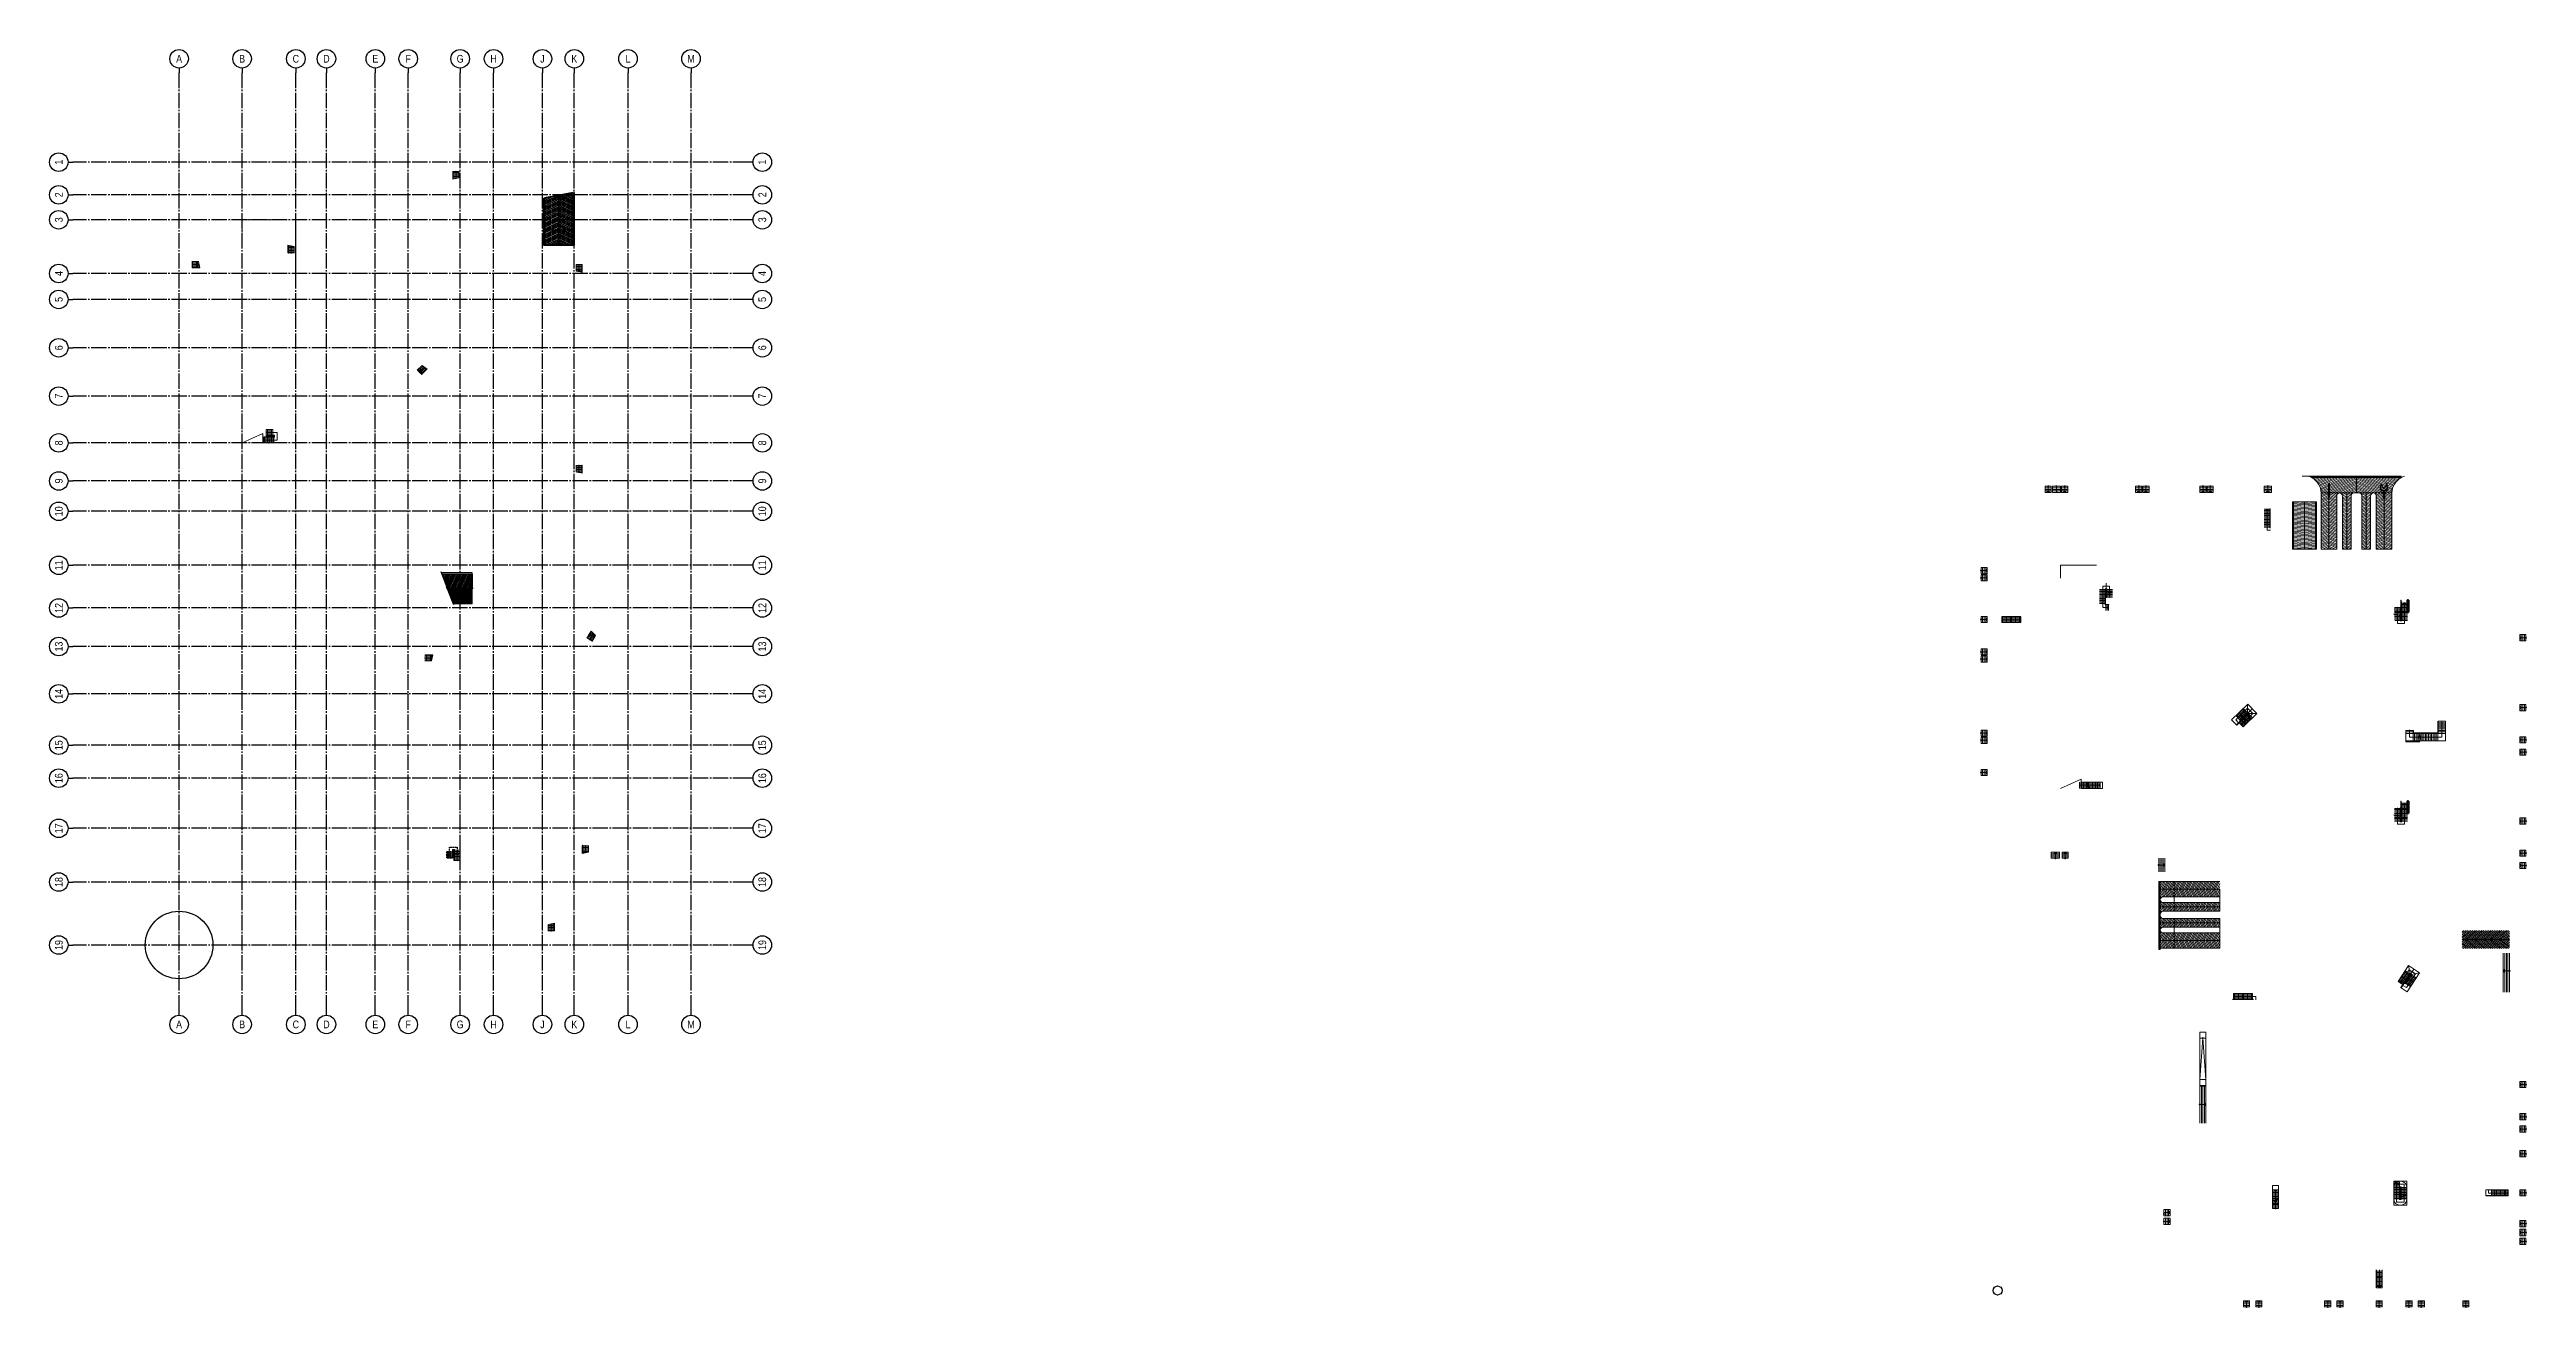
# Model space of a CAD drawing. Header units: millimetres. Extents: x 379264 to 1158416, y -283062 to 356890.
# Drawn here: x 676745 to 1158416, y 112247 to 356890 of the extents above; entities that cross this region are included whole.
import ezdxf
from ezdxf.enums import TextEntityAlignment as Align
from ezdxf.xclip import XClip

# ---------------------------------------------------------------- set-up
doc = ezdxf.new("R2010")
doc.units = ezdxf.units.MM
doc.header["$XCLIPFRAME"] = 0
for name, pattern in [('CHG_XX_Luoi truc$0$MB_Luoi truc$0$Center101', [13, 10, -1, 1, -1]), ('MB Ham 2$0$HIDDEN', [0.375, 0.25, -0.125]), ('MB Ham 2$0$Hidden21', [3, 2, -1])]:
    doc.linetypes.add(name, pattern=pattern)
for name, color, linetype in [('A2-MB canh quan$0$Staircase', 30, 'Continuous'), ('a2-mb giao thong$0$Traffic Arrow', 40, 'Continuous'), ('BLOCK A - CHI TIET THANG 1$0$Concrete Line', 6, 'Continuous'), ('CHG_XX_Luoi truc$0$Grid', 34, 'Continuous'), ('CHG_XX_Luoi truc$0$Grid Line', 8, 'CHG_XX_Luoi truc$0$MB_Luoi truc$0$Center101'), ('MB Ham 2$0$Staircase', 30, 'Continuous'), ('MB Ham 2$0$Staircase Hidden', 34, 'MB Ham 2$0$Hidden21'), ('mb tang 1 TWB$0$Wall Hatch', 134, 'Continuous')]:
    doc.layers.add(name, color=color, linetype=linetype)
for name, color, linetype, lineweight in [('CHG_XX_Damsan_Ham 2$0$Start net bao', 3, 'Continuous', 18), ('HATCH', 57, 'Continuous', 9), ('mb tang 1 TWB$0$Wall Line', 4, 'Continuous', 70), ('Start hatch', 8, 'Continuous', 25), ('tam cap ram', 8, 'Continuous', 5)]:
    doc.layers.add(name, color=color, linetype=linetype, lineweight=lineweight)
doc.styles.add('CHG_XX_Luoi truc$0$MB_Luoi truc$0$Grid A-F$0$VNI-HelveCB', font='VHELVCB_0.TTF')
pattern_1 = [(90, (2200, 2550), (-250, 2e-14), [])]
pattern_2 = [(90, (0, 100), (-50, 3e-15), [])]

# ---------------------------------------------------------------- blocks, each defined once
blk = doc.blocks.new('A$C2E244298')
at = {"layer": 'Start hatch'}
h = blk.add_hatch(dxfattribs=at)
h.set_pattern_fill('_USER', color=256, scale=250, angle=335, pattern_type=0)
h.set_pattern_definition([(205, (147703.1, 1500), (-105.65457, 226.57695), [])])
h.paths.add_polyline_path([(73850, 145813), (71052, 145293), (71050, 136100), (73850, 136100)])
h = blk.add_hatch(dxfattribs=at)
h.set_pattern_fill('_USER', color=256, scale=250, angle=335, pattern_type=0)
h.set_pattern_definition([(335, (2e-10, 1500), (105.65457, 226.57695), [])])
h.paths.add_polyline_path([(73850, 136100), (76650, 136100), (76650, 146332), (73850, 145813)])
at = {"layer": 'Start hatch', "linetype": 'Continuous'}
h = blk.add_hatch(dxfattribs=at)
h.set_pattern_fill('_USER', color=256, scale=250, angle=65, pattern_type=0)
h.set_pattern_definition([(65, (2e-10, 1e-10), (-226.57695, 105.65457), [])])
h.paths.add_polyline_path([(51130, 72150), (56983, 72150), (56983, 69350), (52188, 69350)])
h = blk.add_hatch(dxfattribs=at)
h.set_pattern_fill('_USER', color=256, scale=250, angle=65, pattern_type=0)
h.set_pattern_definition([(295, (2e-10, 138700), (-226.57695, -105.65457), [])])
h.paths.add_polyline_path([(56983, 66550), (56983, 69350), (52188, 69350), (53246, 66550)])
at = {"layer": 'Start hatch'}
for p, q in [((70850, 145256), (70850, 136100)), ((76850, 136100), (76850, 146370)), ((70850, 136100), (76850, 136100)), ((56983, 72350), (51055, 72350)), ((56983, 66350), (53321, 66350))]:
    blk.add_line(p, q, dxfattribs=at)
at = {"layer": 'Start hatch', "linetype": 'Continuous'}
for p, q in [((57206, 69350), (52188, 69350)), ((56983, 66550), (53246, 66550))]:
    blk.add_line(p, q, dxfattribs=at)
at = {"layer": 'Start hatch'}
for points in [[(76850, 146370), (76850, 136100), (70850, 136100), (70850, 145256)], [(71050, 139100), (76650, 139100)]]:
    blk.add_lwpolyline(points, dxfattribs=at)
at = {"layer": 'Start hatch', "linetype": 'Continuous'}
for points in [[(70850, 145256), (73702, 145784), (73814, 145595), (73885, 146028), (73997, 145840), (76850, 146369)], [(53397, 66150), (52207, 69301), (52373, 69444), (51934, 69438), (52101, 69581), (50979, 72550)], [(56983, 66350), (56983, 72350)]]:
    blk.add_lwpolyline(points, dxfattribs=at)
at = {"layer": 'Start hatch'}
for points in [[(71050, 136100), (73850, 136100), (73850, 145813), (71050, 145293)], [(73850, 136100), (76650, 136100), (76650, 146332), (73850, 145813)]]:
    blk.add_lwpolyline(points, close=True, dxfattribs=at)
at = {"layer": 'Start hatch', "linetype": 'Continuous'}
blk.add_lwpolyline([(51130, 72150), (56983, 72150), (56983, 69350), (52188, 69350)], close=True, dxfattribs=at)
blk = doc.blocks.new('MB Ham 2$0$Dot')
at = {"linetype": 'ByBlock', "lineweight": -2}
h = blk.add_hatch(color=0, dxfattribs=at)
edge = h.paths.add_edge_path()
edge.add_arc((0, 0), 0.5, 0, 360)
at = {"color": 0, "linetype": 'ByBlock', "lineweight": -2}
blk.add_line((0, -1), (0, 1), dxfattribs=at)
blk.add_circle((0, 0), 0.5, dxfattribs=at)
blk = doc.blocks.new('MB Ham 2$0$Arrow 60')
at = {"linetype": 'ByBlock', "lineweight": -2}
h = blk.add_hatch(color=0, dxfattribs=at)
h.paths.add_polyline_path([(1.9, 0.9), (1.7, 1.4), (0, 0.6), (-1.7, 1.4), (-1.9, 0.9), (0, 0)], flags=17)
h.paths.add_polyline_path([(1.7, 1.4), (1.9, 0.9), (0, 0), (-1.9, 0.9), (-1.7, 1.4), (0, 0.6)])
blk.add_hatch(color=0, dxfattribs=at).paths.add_polyline_path([(1.7, 1.4), (1.9, 0.9), (0, 0), (-1.9, 0.9), (-1.7, 1.4), (0, 0.6)])
at = {"color": 0, "linetype": 'ByBlock', "lineweight": -2}
blk.add_lwpolyline([(1.7, 1.4), (1.9, 0.9), (0, 0), (-1.9, 0.9), (-1.7, 1.4), (0, 0.6)], close=True, dxfattribs=at)
blk = doc.blocks.new('*U1504')
at = {"layer": 'tam cap ram'}
h = blk.add_hatch(dxfattribs=at)
h.set_pattern_fill('_USER', color=256, scale=250, angle=90, pattern_type=0)
h.set_pattern_definition(pattern_1)
h.paths.add_polyline_path([(1200, 2550), (3200, 2550), (3200, 1450), (1200, 1450)])
h.paths.add_polyline_path([(1200, 1400), (3200, 1400), (3200, 1350), (1200, 1350)])
h.paths.add_polyline_path([(1200, 1200), (3200, 1200), (3200, 1150), (1200, 1150)])
h.paths.add_polyline_path([(1200, 1100), (3200, 1100), (3200, 0), (1200, 0)])
at = {"layer": 'MB Ham 2$0$Staircase'}
for p, q in [((0, 0), (4400, 0)), ((1200, 0), (1200, 1100)), ((3200, 0), (3200, 1100))]:
    blk.add_line(p, q, dxfattribs=at)
at = {"layer": 'MB Ham 2$0$Staircase Hidden'}
for p, q in [((4400, 2550), (4400, 0)), ((4400, 1200), (4400, 1350))]:
    blk.add_line(p, q, dxfattribs=at)
at = {"layer": 'tam cap ram'}
for p, q in [((0, 0), (0, 2550)), ((0, 2550), (4400, 2550)), ((600, 550), (600, 2000)), ((600, 2000), (3800, 2000)), ((600, 550), (3800, 550)), ((1100, 1100), (1100, 1450)), ((1100, 1450), (3300, 1450)), ((1100, 1100), (3300, 1100)), ((1150, 1150), (1150, 1400)), ((1150, 1400), (3250, 1400)), ((1150, 1150), (3250, 1150)), ((1200, 1450), (1200, 2550)), ((1200, 1150), (1200, 1400)), ((1200, 1400), (1200, 1350)), ((1200, 1350), (3200, 1350)), ((1200, 1200), (3200, 1200)), ((1200, 1200), (1200, 1150)), ((1598, 1350), (1848, 2550)), ((1700, 1350), (1950, 2550)), ((3200, 1450), (3200, 2550)), ((3200, 1150), (3200, 1400)), ((3250, 1150), (3250, 1400)), ((3300, 1100), (3300, 1450)), ((3800, 550), (3800, 2000))]:
    blk.add_line(p, q, dxfattribs=at)
for points in [[(1200, 2550), (3200, 2550), (3200, 1450), (1200, 1450)], [(1200, 1400), (3200, 1400), (3200, 1350), (1200, 1350)], [(1200, 1200), (3200, 1200), (3200, 1150), (1200, 1150)], [(1200, 1100), (3200, 1100), (3200, 0), (1200, 0)]]:
    blk.add_lwpolyline(points, close=True, dxfattribs=at)
for centre, start, end in [((1200, 1350), 90, 180), ((1200, 1200), 180, 270), ((3200, 1350), 0, 90), ((3200, 1200), 270, 0)]:
    blk.add_arc(centre, 1200, start, end, dxfattribs=at)
at = {"layer": 'tam cap ram', "yscale": 100, "zscale": 100}
for name, p, xscale, rotation in [('MB Ham 2$0$Arrow 60', (1835, 2000), 100, 270), ('MB Ham 2$0$Arrow 60', (3200, 550), -100, 90), ('MB Ham 2$0$Dot', (3200, 2000), 100, 270)]:
    blk.add_blockref(name, p, dxfattribs=dict(at, xscale=xscale, rotation=rotation))
blk = doc.blocks.new('*U1503')
at = {"layer": 'tam cap ram'}
h = blk.add_hatch(dxfattribs=at)
h.set_pattern_fill('_USER', color=256, scale=250, angle=90, pattern_type=0)
h.set_pattern_definition([(90, (2200, 2500), (-250, 2e-14), [])])
h.paths.add_polyline_path([(1200, 2500), (3200, 2500), (3200, 1400), (1200, 1400)])
h.paths.add_polyline_path([(1200, 1350), (3200, 1350), (3200, 1300), (1200, 1300)])
h.paths.add_polyline_path([(1200, 1200), (3200, 1200), (3200, 1150), (1200, 1150)])
h.paths.add_polyline_path([(1200, 1100), (3200, 1100), (3200, 0), (1200, 0)])
at = {"layer": 'MB Ham 2$0$Staircase'}
for p, q in [((0, 0), (4400, 0)), ((1200, 0), (1200, 1100)), ((3200, 0), (3200, 1100))]:
    blk.add_line(p, q, dxfattribs=at)
at = {"layer": 'MB Ham 2$0$Staircase Hidden'}
for p, q in [((4400, 2500), (4400, 0)), ((4400, 1200), (4400, 1300))]:
    blk.add_line(p, q, dxfattribs=at)
at = {"layer": 'tam cap ram'}
for p, q in [((0, 0), (0, 2500)), ((0, 2500), (4400, 2500)), ((600, 550), (600, 1950)), ((600, 1950), (3800, 1950)), ((600, 550), (3800, 550)), ((1100, 1100), (1100, 1400)), ((1100, 1400), (3300, 1400)), ((1100, 1100), (3300, 1100)), ((1150, 1150), (1150, 1350)), ((1150, 1350), (3250, 1350)), ((1150, 1150), (3250, 1150)), ((1200, 1400), (1200, 2500)), ((1200, 1150), (1200, 1350)), ((1200, 1350), (1200, 1300)), ((1200, 1300), (3200, 1300)), ((1200, 1200), (3200, 1200)), ((1200, 1200), (1200, 1150)), ((1598, 1300), (1848, 2500)), ((1700, 1300), (1950, 2500)), ((3200, 1400), (3200, 2500)), ((3200, 1150), (3200, 1350)), ((3250, 1150), (3250, 1350)), ((3300, 1100), (3300, 1400)), ((3800, 550), (3800, 1950))]:
    blk.add_line(p, q, dxfattribs=at)
for points in [[(1200, 2500), (3200, 2500), (3200, 1400), (1200, 1400)], [(1200, 1350), (3200, 1350), (3200, 1300), (1200, 1300)], [(1200, 1200), (3200, 1200), (3200, 1150), (1200, 1150)], [(1200, 1100), (3200, 1100), (3200, 0), (1200, 0)]]:
    blk.add_lwpolyline(points, close=True, dxfattribs=at)
for centre, start, end in [((1200, 1300), 90, 180), ((1200, 1200), 180, 270), ((3200, 1300), 0, 90), ((3200, 1200), 270, 0)]:
    blk.add_arc(centre, 1200, start, end, dxfattribs=at)
at = {"layer": 'tam cap ram', "yscale": 100, "zscale": 100}
for name, p, xscale, rotation in [('MB Ham 2$0$Arrow 60', (1835, 1950), 100, 270), ('MB Ham 2$0$Arrow 60', (3200, 550), -100, 90), ('MB Ham 2$0$Dot', (3200, 1950), 100, 270)]:
    blk.add_blockref(name, p, dxfattribs=dict(at, xscale=xscale, rotation=rotation))
blk = doc.blocks.new('*U1527')
at = {"layer": 'tam cap ram'}
h = blk.add_hatch(dxfattribs=at)
h.set_pattern_fill('LINE10', color=256, scale=50, angle=90, style=0, pattern_type=2)
h.set_pattern_definition(pattern_2)
h.paths.add_polyline_path([(50, 50), (13150, 50), (13150, 250), (50, 250)])
for points in [[(0, 0), (13200, 0), (13200, 300), (0, 300)], [(50, 50), (13150, 50), (13150, 250), (50, 250)]]:
    blk.add_lwpolyline(points, close=True, dxfattribs=at)
blk = doc.blocks.new('A2-MB canh quan$0$Arrow 60')
at = {"linetype": 'ByBlock', "lineweight": -2}
h = blk.add_hatch(color=0, dxfattribs=at)
h.paths.add_polyline_path([(1.9, 0.9), (1.7, 1.4), (0, 0.6), (-1.7, 1.4), (-1.9, 0.9), (0, 0)], flags=17)
h.paths.add_polyline_path([(1.7, 1.4), (1.9, 0.9), (0, 0), (-1.9, 0.9), (-1.7, 1.4), (0, 0.6)])
blk.add_hatch(color=0, dxfattribs=at).paths.add_polyline_path([(1.7, 1.4), (1.9, 0.9), (0, 0), (-1.9, 0.9), (-1.7, 1.4), (0, 0.6)])
at = {"color": 0, "linetype": 'ByBlock', "lineweight": -2}
blk.add_lwpolyline([(1.7, 1.4), (1.9, 0.9), (0, 0), (-1.9, 0.9), (-1.7, 1.4), (0, 0.6)], close=True, dxfattribs=at)
blk = doc.blocks.new('A2-MB canh quan$0$Dot')
at = {"linetype": 'ByBlock', "lineweight": -2}
h = blk.add_hatch(color=0, dxfattribs=at)
edge = h.paths.add_edge_path()
edge.add_arc((0, 0), 0.5, 0, 360)
at = {"color": 0, "linetype": 'ByBlock', "lineweight": -2}
blk.add_line((0, -1), (0, 1), dxfattribs=at)
blk.add_circle((0, 0), 0.5, dxfattribs=at)
blk = doc.blocks.new('*U1532')
at = {"layer": 'tam cap ram'}
h = blk.add_hatch(dxfattribs=at)
h.set_pattern_fill('_USER', color=256, scale=250, angle=90, pattern_type=0)
h.set_pattern_definition(pattern_1)
h.paths.add_polyline_path([(1200, 2550), (4950, 2550), (4950, 1450), (1200, 1450)])
h.paths.add_polyline_path([(1200, 1400), (4950, 1400), (4950, 1350), (1200, 1350)])
h.paths.add_polyline_path([(1200, 1200), (4950, 1200), (4950, 1150), (1200, 1150)])
h.paths.add_polyline_path([(1200, 1100), (4950, 1100), (4950, 0), (1200, 0)])
for p, q in [((0, 0), (0, 2550)), ((0, 2550), (6150, 2550)), ((0, 0), (6150, 0)), ((600, 550), (600, 2000)), ((600, 2000), (5550, 2000)), ((600, 550), (5550, 550)), ((1100, 1100), (1100, 1450)), ((1100, 1450), (5050, 1450)), ((1100, 1100), (5050, 1100)), ((1150, 1150), (1150, 1400)), ((1150, 1400), (5000, 1400)), ((1150, 1150), (5000, 1150)), ((1200, 1450), (1200, 2550)), ((1200, 1150), (1200, 1400)), ((1200, 1400), (1200, 1350)), ((1200, 1350), (4950, 1350)), ((1200, 1200), (4950, 1200)), ((1200, 1200), (1200, 1150)), ((1200, 0), (1200, 1100)), ((1598, 1350), (1848, 2550)), ((1700, 1350), (1950, 2550)), ((4950, 1450), (4950, 2550)), ((4950, 1150), (4950, 1400)), ((4950, 0), (4950, 1100)), ((5000, 1150), (5000, 1400)), ((5050, 1100), (5050, 1450)), ((5550, 550), (5550, 2000)), ((6150, 2550), (6150, 0)), ((6150, 1200), (6150, 1350))]:
    blk.add_line(p, q, dxfattribs=at)
for points in [[(1200, 2550), (4950, 2550), (4950, 1450), (1200, 1450)], [(1200, 1400), (4950, 1400), (4950, 1350), (1200, 1350)], [(1200, 1200), (4950, 1200), (4950, 1150), (1200, 1150)], [(1200, 1100), (4950, 1100), (4950, 0), (1200, 0)]]:
    blk.add_lwpolyline(points, close=True, dxfattribs=at)
for centre, start, end in [((1200, 1350), 90, 180), ((1200, 1200), 180, 270), ((4950, 1350), 0, 90), ((4950, 1200), 270, 0)]:
    blk.add_arc(centre, 1200, start, end, dxfattribs=at)
at = {"layer": 'tam cap ram', "yscale": 100, "zscale": 100}
for name, p, xscale, rotation in [('A2-MB canh quan$0$Arrow 60', (1835, 2000), 100, 270), ('A2-MB canh quan$0$Arrow 60', (4950, 550), -100, 90), ('A2-MB canh quan$0$Dot', (4950, 2000), 100, 270)]:
    blk.add_blockref(name, p, dxfattribs=dict(at, xscale=xscale, rotation=rotation))
blk = doc.blocks.new('mb tang 1 TWC$0$Arrow 60')
at = {"linetype": 'ByBlock', "lineweight": -2}
h = blk.add_hatch(color=0, dxfattribs=at)
h.paths.add_polyline_path([(1.9, 0.9), (1.7, 1.4), (0, 0.6), (-1.7, 1.4), (-1.9, 0.9), (0, 0)], flags=17)
h.paths.add_polyline_path([(1.7, 1.4), (1.9, 0.9), (0, 0), (-1.9, 0.9), (-1.7, 1.4), (0, 0.6)])
blk.add_hatch(color=0, dxfattribs=at).paths.add_polyline_path([(1.7, 1.4), (1.9, 0.9), (0, 0), (-1.9, 0.9), (-1.7, 1.4), (0, 0.6)])
at = {"color": 0, "linetype": 'ByBlock', "lineweight": -2}
blk.add_lwpolyline([(1.7, 1.4), (1.9, 0.9), (0, 0), (-1.9, 0.9), (-1.7, 1.4), (0, 0.6)], close=True, dxfattribs=at)
blk = doc.blocks.new('mb tang 1 TWC$0$Dot')
at = {"linetype": 'ByBlock', "lineweight": -2}
h = blk.add_hatch(color=0, dxfattribs=at)
edge = h.paths.add_edge_path()
edge.add_arc((0, 0), 0.5, 0, 360)
at = {"color": 0, "linetype": 'ByBlock', "lineweight": -2}
blk.add_line((0, -1), (0, 1), dxfattribs=at)
blk.add_circle((0, 0), 0.5, dxfattribs=at)
blk = doc.blocks.new('*U1526')
at = {"layer": 'tam cap ram'}
h = blk.add_hatch(dxfattribs=at)
h.set_pattern_fill('_USER', color=256, scale=250, angle=90, pattern_type=0)
h.set_pattern_definition(pattern_1)
h.paths.add_polyline_path([(1200, 2550), (3450, 2550), (3450, 1450), (1200, 1450)])
h.paths.add_polyline_path([(1200, 1400), (3450, 1400), (3450, 1350), (1200, 1350)])
h.paths.add_polyline_path([(1200, 1200), (3450, 1200), (3450, 1150), (1200, 1150)])
h.paths.add_polyline_path([(1200, 1100), (3450, 1100), (3450, 0), (1200, 0)])
for p, q in [((0, 0), (0, 2550)), ((0, 2550), (4650, 2550)), ((0, 0), (4650, 0)), ((600, 550), (600, 2000)), ((600, 2000), (4050, 2000)), ((600, 550), (4050, 550)), ((1100, 1100), (1100, 1450)), ((1100, 1450), (3550, 1450)), ((1100, 1100), (3550, 1100)), ((1150, 1150), (1150, 1400)), ((1150, 1400), (3500, 1400)), ((1150, 1150), (3500, 1150)), ((1200, 1450), (1200, 2550)), ((1200, 1150), (1200, 1400)), ((1200, 1400), (1200, 1350)), ((1200, 1350), (3450, 1350)), ((1200, 1200), (3450, 1200)), ((1200, 1200), (1200, 1150)), ((1200, 0), (1200, 1100)), ((1598, 1350), (1848, 2550)), ((1700, 1350), (1950, 2550)), ((3450, 1450), (3450, 2550)), ((3450, 1150), (3450, 1400)), ((3450, 0), (3450, 1100)), ((3500, 1150), (3500, 1400)), ((3550, 1100), (3550, 1450)), ((4050, 550), (4050, 2000)), ((4650, 2550), (4650, 0)), ((4650, 1200), (4650, 1350))]:
    blk.add_line(p, q, dxfattribs=at)
for points in [[(1200, 2550), (3450, 2550), (3450, 1450), (1200, 1450)], [(1200, 1400), (3450, 1400), (3450, 1350), (1200, 1350)], [(1200, 1200), (3450, 1200), (3450, 1150), (1200, 1150)], [(1200, 1100), (3450, 1100), (3450, 0), (1200, 0)]]:
    blk.add_lwpolyline(points, close=True, dxfattribs=at)
for centre, start, end in [((1200, 1350), 90, 180), ((1200, 1200), 180, 270), ((3450, 1350), 0, 90), ((3450, 1200), 270, 0)]:
    blk.add_arc(centre, 1200, start, end, dxfattribs=at)
at = {"layer": 'tam cap ram', "yscale": 100, "zscale": 100}
for name, p, xscale, rotation in [('mb tang 1 TWC$0$Arrow 60', (1835, 2000), 100, 270), ('mb tang 1 TWC$0$Arrow 60', (3450, 550), -100, 90), ('mb tang 1 TWC$0$Dot', (3450, 2000), 100, 270)]:
    blk.add_blockref(name, p, dxfattribs=dict(at, xscale=xscale, rotation=rotation))
blk = doc.blocks.new('A2-MB canh quan$0$A$C7AF10168')
at = {"layer": 'tam cap ram'}
for p, q in [((-3500, 3450), (-4700, 3450)), ((-4650, 3200), (-4700, 3200)), ((-4650, 2950), (-4700, 2950)), ((-4650, 2700), (-4700, 2700)), ((-4650, 2450), (-4700, 2450)), ((-4650, 2200), (-4700, 2200)), ((-4650, 1950), (-4700, 1950)), ((-4650, 1700), (-4700, 1700)), ((-4650, 1450), (-4700, 1450)), ((-4650, 1200), (-4700, 1200)), ((-3600, 3200), (-4600, 3200)), ((-3600, 2950), (-4600, 2950)), ((-3600, 2700), (-4600, 2700)), ((-3600, 2450), (-4600, 2450)), ((-3600, 2200), (-4600, 2200)), ((-3600, 1950), (-4600, 1950)), ((-3600, 1700), (-4600, 1700)), ((-3600, 1450), (-4600, 1450)), ((-3600, 1200), (-4600, 1200)), ((-3500, 3200), (-3550, 3200)), ((-3500, 2950), (-3550, 2950)), ((-3500, 2700), (-3550, 2700)), ((-3500, 2450), (-3550, 2450)), ((-3500, 2200), (-3550, 2200)), ((-3500, 1950), (-3550, 1950)), ((-3500, 1700), (-3550, 1700)), ((-3500, 1450), (-3550, 1450)), ((-3500, 1200), (-3550, 1200)), ((-3500, 1200), (-250, 1200)), ((-3500, 1150), (-3500, 1200)), ((-3500, 1150), (-250, 1150)), ((-3500, 100), (-3500, 1100)), ((-3500, 0), (-3500, 50)), ((-3500, 0), (-250, 0)), ((-3250, 1150), (-3250, 1200)), ((-3250, 100), (-3250, 1100)), ((-3250, 0), (-3250, 50)), ((-3000, 1150), (-3000, 1200)), ((-3000, 100), (-3000, 1100)), ((-3000, 0), (-3000, 50)), ((-2750, 1150), (-2750, 1200)), ((-2750, 100), (-2750, 1100)), ((-2750, 0), (-2750, 50)), ((-2500, 1150), (-2500, 1200)), ((-2500, 100), (-2500, 1100)), ((-2500, 0), (-2500, 50)), ((-2250, 1150), (-2250, 1200)), ((-2250, 100), (-2250, 1100)), ((-2250, 0), (-2250, 50)), ((-2000, 1150), (-2000, 1200)), ((-2000, 100), (-2000, 1100)), ((-2000, 0), (-2000, 50)), ((-1750, 1150), (-1750, 1200)), ((-1750, 100), (-1750, 1100)), ((-1750, 0), (-1750, 50)), ((-1500, 1150), (-1500, 1200)), ((-1500, 100), (-1500, 1100)), ((-1500, 0), (-1500, 50)), ((-1250, 1150), (-1250, 1200)), ((-1250, 100), (-1250, 1100)), ((-1250, 0), (-1250, 50)), ((-1000, 1150), (-1000, 1200)), ((-1000, 100), (-1000, 1100)), ((-1000, 0), (-1000, 50)), ((-750, 1150), (-750, 1200)), ((-750, 100), (-750, 1100)), ((-750, 0), (-750, 50)), ((-500, 1150), (-500, 1200)), ((-500, 100), (-500, 1100)), ((-500, 0), (-500, 50)), ((-250, 1150), (-250, 1200)), ((-250, 0), (-250, 1100))]:
    blk.add_line(p, q, dxfattribs=at)
for points in [[(-3500, 50), (-3500, 0), (-4700, 0), (-4700, 3450)], [(-250, 0), (-4700, 0)], [(-250, 50), (-4650, 50), (-4650, 3450)], [(-250, 100), (-4600, 100), (-4600, 3450)], [(-4050, 3450), (-4050, 550), (-250, 550)], [(-3600, 3450), (-3600, 1100), (-250, 1100)], [(-3550, 3450), (-3550, 1150), (-250, 1150), (-250, 1200), (-3500, 1200)], [(-3500, 3450), (-3500, 100)], [(-3250, 100), (-3250, 1100), (-250, 1100), (-250, 0), (-3250, 0), (-3250, 50)]]:
    blk.add_lwpolyline(points, dxfattribs=at)
blk.add_lwpolyline([(-250, 0), (-4700, 0), (-4700, 3450), (-3500, 3450), (-3500, 1200), (-250, 1200)], close=True, dxfattribs=at)
at = {"layer": 'tam cap ram', "xscale": -100, "yscale": 100, "zscale": 100, "rotation": 90}
blk.add_blockref('A2-MB canh quan$0$Arrow 60', (-250, 550), dxfattribs=at)
blk = doc.blocks.new('mb tang 1 TWA$0$Arrow 60')
at = {"linetype": 'ByBlock', "lineweight": -2}
h = blk.add_hatch(color=0, dxfattribs=at)
h.paths.add_polyline_path([(1.9, 0.9), (1.7, 1.4), (0, 0.6), (-1.7, 1.4), (-1.9, 0.9), (0, 0)], flags=17)
h.paths.add_polyline_path([(1.7, 1.4), (1.9, 0.9), (0, 0), (-1.9, 0.9), (-1.7, 1.4), (0, 0.6)])
blk.add_hatch(color=0, dxfattribs=at).paths.add_polyline_path([(1.7, 1.4), (1.9, 0.9), (0, 0), (-1.9, 0.9), (-1.7, 1.4), (0, 0.6)])
at = {"color": 0, "linetype": 'ByBlock', "lineweight": -2}
blk.add_lwpolyline([(1.7, 1.4), (1.9, 0.9), (0, 0), (-1.9, 0.9), (-1.7, 1.4), (0, 0.6)], close=True, dxfattribs=at)
blk = doc.blocks.new('mb tang 1 TWA$0$Dot')
at = {"linetype": 'ByBlock', "lineweight": -2}
h = blk.add_hatch(color=0, dxfattribs=at)
edge = h.paths.add_edge_path()
edge.add_arc((0, 0), 0.5, 0, 360)
at = {"color": 0, "linetype": 'ByBlock', "lineweight": -2}
blk.add_line((0, -1), (0, 1), dxfattribs=at)
blk.add_circle((0, 0), 0.5, dxfattribs=at)
blk = doc.blocks.new('a2-mb giao thong$0$Ngoai vi$0$Arrow Left Right')
at = {"layer": 'a2-mb giao thong$0$Traffic Arrow'}
blk.add_lwpolyline([(-75, 0), (-75, 1500), (-475, 1900), (-475, 1500), (-675, 2200), (-475, 3000), (-475, 2500), (0, 2025), (475, 2500), (475, 3000), (675, 2200), (475, 1500), (475, 1900), (75, 1500), (75, 0)], close=True, dxfattribs=at)
blk = doc.blocks.new('*U1539')
blk.add_blockref('a2-mb giao thong$0$Ngoai vi$0$Arrow Left Right', (0, 0))
blk = doc.blocks.new('a2-mb giao thong$0$Ngoai vi$0$Arrow Straight')
blk.add_lwpolyline([(75, 0), (-75, 0), (-75, 1800), (-225, 1800), (0, 3000), (225, 1800), (75, 1800)], close=True)
blk = doc.blocks.new('*U1538')
blk.add_blockref('a2-mb giao thong$0$Ngoai vi$0$Arrow Straight', (0, 0))
blk = doc.blocks.new('*U1528')
at = {"layer": 'tam cap ram'}
h = blk.add_hatch(dxfattribs=at)
h.set_pattern_fill('LINE10', color=256, scale=50, angle=90, style=0, pattern_type=2)
h.set_pattern_definition(pattern_2)
h.paths.add_polyline_path([(50, 50), (17350, 50), (17350, 250), (50, 250)])
for points in [[(0, 0), (17400, 0), (17400, 300), (0, 300)], [(50, 50), (17350, 50), (17350, 250), (50, 250)]]:
    blk.add_lwpolyline(points, close=True, dxfattribs=at)
blk = doc.blocks.new('mb tang 1 TWB$0$Arrow 60')
at = {"linetype": 'ByBlock', "lineweight": -2}
h = blk.add_hatch(color=0, dxfattribs=at)
h.paths.add_polyline_path([(1.9, 0.9), (1.7, 1.4), (0, 0.6), (-1.7, 1.4), (-1.9, 0.9), (0, 0)], flags=17)
h.paths.add_polyline_path([(1.7, 1.4), (1.9, 0.9), (0, 0), (-1.9, 0.9), (-1.7, 1.4), (0, 0.6)])
blk.add_hatch(color=0, dxfattribs=at).paths.add_polyline_path([(1.7, 1.4), (1.9, 0.9), (0, 0), (-1.9, 0.9), (-1.7, 1.4), (0, 0.6)])
at = {"color": 0, "linetype": 'ByBlock', "lineweight": -2}
blk.add_lwpolyline([(1.7, 1.4), (1.9, 0.9), (0, 0), (-1.9, 0.9), (-1.7, 1.4), (0, 0.6)], close=True, dxfattribs=at)
blk = doc.blocks.new('mb tang 1 TWB$0$Dot')
at = {"linetype": 'ByBlock', "lineweight": -2}
h = blk.add_hatch(color=0, dxfattribs=at)
edge = h.paths.add_edge_path()
edge.add_arc((0, 0), 0.5, 0, 360)
at = {"color": 0, "linetype": 'ByBlock', "lineweight": -2}
blk.add_line((0, -1), (0, 1), dxfattribs=at)
blk.add_circle((0, 0), 0.5, dxfattribs=at)
blk = doc.blocks.new('*U1540')
at = {"layer": 'mb tang 1 TWB$0$Wall Hatch'}
h = blk.add_hatch(dxfattribs=at)
h.set_pattern_fill('LINE10', color=256, scale=100, angle=45, style=0, pattern_type=2)
h.set_pattern_definition([(45, (2985, -1715), (-70.7107, 70.7107), [])])
h.paths.add_polyline_path([(-2300, 0), (0, 0), (0, 200), (-2300, 200)])
at = {"layer": 'mb tang 1 TWB$0$Wall Line'}
blk.add_lwpolyline([(-2300, 0), (0, 0), (0, 200), (-2300, 200)], close=True, dxfattribs=at)
blk = doc.blocks.new('mb tang 1 TWB$0$A2-MB canh quan$0$Arrow 60')
at = {"linetype": 'ByBlock', "lineweight": -2}
h = blk.add_hatch(color=0, dxfattribs=at)
h.paths.add_polyline_path([(1.9, 0.9), (1.7, 1.4), (0, 0.6), (-1.7, 1.4), (-1.9, 0.9), (0, 0)], flags=17)
h.paths.add_polyline_path([(1.7, 1.4), (1.9, 0.9), (0, 0), (-1.9, 0.9), (-1.7, 1.4), (0, 0.6)])
blk.add_hatch(color=0, dxfattribs=at).paths.add_polyline_path([(1.7, 1.4), (1.9, 0.9), (0, 0), (-1.9, 0.9), (-1.7, 1.4), (0, 0.6)])
at = {"color": 0, "linetype": 'ByBlock', "lineweight": -2}
blk.add_lwpolyline([(1.7, 1.4), (1.9, 0.9), (0, 0), (-1.9, 0.9), (-1.7, 1.4), (0, 0.6)], close=True, dxfattribs=at)
blk = doc.blocks.new('*U1778')
at = {"layer": 'CHG_XX_Luoi truc$0$Grid', "lineweight": -2}
for p, q in [((0, 611), (0, 608)), ((0, -3), (0, 0))]:
    blk.add_line(p, q, dxfattribs=at)
for centre in [(0, 617), (0, -9)]:
    blk.add_circle(centre, 6, dxfattribs=at)
at = {"layer": 'CHG_XX_Luoi truc$0$Grid Line'}
blk.add_line((0, 0), (0, 608), dxfattribs=at)
at = {"layer": 'CHG_XX_Luoi truc$0$Grid', "lineweight": -2, "style": 'CHG_XX_Luoi truc$0$MB_Luoi truc$0$Grid A-F$0$VNI-HelveCB'}
for tag, p in [('GRIDSUB', (0, 617)), ('GRID', (0, -9))]:
    blk.add_attdef(tag, text='', height=5, dxfattribs=at).set_placement(p, align=Align.MIDDLE)
blk = doc.blocks.new('*U1783')
at = {"layer": 'CHG_XX_Luoi truc$0$Grid', "lineweight": -2}
for p, q in [((0, 611), (0, 608)), ((0, -3), (0, 0))]:
    blk.add_line(p, q, dxfattribs=at)
for centre in [(0, 617), (0, -9)]:
    blk.add_circle(centre, 6, dxfattribs=at)
at = {"layer": 'CHG_XX_Luoi truc$0$Grid Line'}
blk.add_line((0, 0), (0, 608), dxfattribs=at)
at = {"layer": 'CHG_XX_Luoi truc$0$Grid', "lineweight": -2, "style": 'CHG_XX_Luoi truc$0$MB_Luoi truc$0$Grid A-F$0$VNI-HelveCB'}
for tag, p in [('GRIDSUB', (0, 617)), ('GRID', (0, -9))]:
    blk.add_attdef(tag, text='', height=5, dxfattribs=at).set_placement(p, align=Align.MIDDLE)
blk = doc.blocks.new('*U1779')
at = {"layer": 'CHG_XX_Luoi truc$0$Grid', "lineweight": -2}
for p, q in [((0, 611), (0, 608)), ((0, -3), (0, 0))]:
    blk.add_line(p, q, dxfattribs=at)
for centre in [(0, 617), (0, -9)]:
    blk.add_circle(centre, 6, dxfattribs=at)
at = {"layer": 'CHG_XX_Luoi truc$0$Grid Line'}
blk.add_line((0, 0), (0, 608), dxfattribs=at)
at = {"layer": 'CHG_XX_Luoi truc$0$Grid', "lineweight": -2, "style": 'CHG_XX_Luoi truc$0$MB_Luoi truc$0$Grid A-F$0$VNI-HelveCB'}
for tag, p in [('GRIDSUB', (0, 617)), ('GRID', (0, -9))]:
    blk.add_attdef(tag, text='', height=5, dxfattribs=at).set_placement(p, align=Align.MIDDLE)
blk = doc.blocks.new('*U1780')
at = {"layer": 'CHG_XX_Luoi truc$0$Grid', "lineweight": -2}
for p, q in [((0, 441), (0, 438)), ((0, -3), (0, 0))]:
    blk.add_line(p, q, dxfattribs=at)
for centre in [(0, 447), (0, -9)]:
    blk.add_circle(centre, 6, dxfattribs=at)
at = {"layer": 'CHG_XX_Luoi truc$0$Grid Line'}
blk.add_line((0, 0), (0, 438), dxfattribs=at)
at = {"layer": 'CHG_XX_Luoi truc$0$Grid', "lineweight": -2, "style": 'CHG_XX_Luoi truc$0$MB_Luoi truc$0$Grid A-F$0$VNI-HelveCB'}
for tag, p in [('GRIDSUB', (0, 447)), ('GRID', (0, -9))]:
    blk.add_attdef(tag, text='', height=5, dxfattribs=at).set_placement(p, align=Align.MIDDLE)
blk = doc.blocks.new('CHG_XX_Luoi truc')
at = {"layer": 'Defpoints', "ltscale": 1500}
blk.add_circle((0, 0), 6575, dxfattribs=at)
at = {"layer": 'CHG_XX_Luoi truc$0$Grid', "xscale": 300, "yscale": 300, "zscale": 300}
for name, p, values in [('*U1779', (0, -12747), {'GRID': 'A', 'GRIDSUB': 'A'}), ('*U1778', (12250, -12747), {'GRID': 'B', 'GRIDSUB': 'B'}), ('*U1778', (22700, -12747), {'GRID': 'C', 'GRIDSUB': 'C'}), ('*U1778', (28650, -12747), {'GRID': 'D', 'GRIDSUB': 'D'}), ('*U1778', (38150, -12747), {'GRID': 'E', 'GRIDSUB': 'E'}), ('*U1778', (44550, -12747), {'GRID': 'F', 'GRIDSUB': 'F'}), ('*U1778', (54650, -12747), {'GRID': 'G', 'GRIDSUB': 'G'}), ('*U1783', (61150, -12747), {'GRID': 'H', 'GRIDSUB': 'H'}), ('*U1778', (70650, -12747), {'GRID': 'J', 'GRIDSUB': 'J'}), ('*U1778', (76850, -12747), {'GRID': 'K', 'GRIDSUB': 'K'}), ('*U1778', (87300, -12747), {'GRID': 'L', 'GRIDSUB': 'L'}), ('*U1778', (99550, -12747), {'GRID': 'M', 'GRIDSUB': 'M'})]:
    blk.add_blockref(name, p, dxfattribs=at).add_auto_attribs(values)
at = {"layer": 'CHG_XX_Luoi truc$0$Grid', "xscale": 300.0000000000013, "yscale": 300.0000000000013, "zscale": 300.0000000000013, "rotation": 90}
for p, values in [((110703, 152250), {'GRID': '1', 'GRIDSUB': '1'}), ((110703, 145900), {'GRID': '2', 'GRIDSUB': '2'}), ((110703, 141050), {'GRID': '3', 'GRIDSUB': '3'}), ((110703, 130600), {'GRID': '4', 'GRIDSUB': '4'}), ((110703, 125550), {'GRID': '5', 'GRIDSUB': '5'}), ((110703, 116150), {'GRID': '6', 'GRIDSUB': '6'}), ((110703, 106750), {'GRID': '7', 'GRIDSUB': '7'}), ((110703, 97650), {'GRID': '8', 'GRIDSUB': '8'}), ((110703, 90250), {'GRID': '9', 'GRIDSUB': '9'}), ((110703, 84350), {'GRID': '10', 'GRIDSUB': '10'}), ((110703, 73850), {'GRID': '11', 'GRIDSUB': '11'}), ((110703, 65550), {'GRID': '12', 'GRIDSUB': '12'}), ((110703, 58050), {'GRID': '13', 'GRIDSUB': '13'}), ((110703, 48850), {'GRID': '14', 'GRIDSUB': '14'}), ((110703, 38850), {'GRID': '15', 'GRIDSUB': '15'}), ((110703, 32450), {'GRID': '16', 'GRIDSUB': '16'}), ((110703, 22700), {'GRID': '17', 'GRIDSUB': '17'}), ((110703, 12250), {'GRID': '18', 'GRIDSUB': '18'}), ((110703, 0), {'GRID': '19', 'GRIDSUB': '19'})]:
    blk.add_blockref('*U1780', p, dxfattribs=at).add_auto_attribs(values)

msp = doc.modelspace()

# ---------------------------------------------------------------- hatches: boundary and pattern name
at = {"layer": 'tam cap ram'}
h = msp.add_hatch(dxfattribs=at)
h.set_pattern_fill('_USER', color=256, scale=250, angle=335, pattern_type=0)
h.set_pattern_definition([(205, (849645.55, 184237.52), (-105.65457, 226.57695), [])])
h.paths.add_polyline_path([(775792.46, 328550.21), (772994, 328030.42), (772992.46, 318837.52), (775792.46, 318837.52)])
h = msp.add_hatch(dxfattribs=at)
h.set_pattern_fill('_USER', color=256, scale=250, angle=335, pattern_type=0)
h.set_pattern_definition([(335, (701942.46, 184237.52), (105.65457, 226.57695), [])])
h.paths.add_polyline_path([(775792.46, 318837.52), (778592.46, 318837.52), (778592.46, 329069.72), (775792.46, 328550.21)])
for points in [[(1065415.54, 270746.63), (1065160.39, 270877.27), (1065239.25, 270924.55)], [(1065415.54, 270746.63), (1065670.69, 270877.27), (1065591.84, 270924.55)], [(1067015.57, 270746.71), (1066760.42, 270877.35), (1066839.28, 270924.63)], [(1067015.57, 270746.71), (1067270.72, 270877.35), (1067191.87, 270924.63)], [(1068615.54, 270746.63), (1068360.39, 270877.27), (1068439.25, 270924.55)], [(1068615.54, 270746.63), (1068870.69, 270877.27), (1068791.84, 270924.55)], [(1083015.5, 270746.63), (1082760.35, 270877.27), (1082839.21, 270924.55)], [(1083015.5, 270746.63), (1083270.65, 270877.27), (1083191.8, 270924.55)], [(1084415.54, 270746.63), (1084160.39, 270877.27), (1084239.25, 270924.55)], [(1084415.54, 270746.63), (1084670.69, 270877.27), (1084591.84, 270924.55)], [(1095515.54, 270746.63), (1095260.39, 270877.27), (1095339.25, 270924.55)], [(1095515.54, 270746.63), (1095770.69, 270877.27), (1095691.84, 270924.55)], [(1096915.54, 270746.63), (1096660.39, 270877.27), (1096739.25, 270924.55)], [(1096915.54, 270746.63), (1097170.69, 270877.27), (1097091.84, 270924.55)], [(1108115.59, 270746.63), (1107860.44, 270877.27), (1107939.29, 270924.55)], [(1108115.59, 270746.63), (1108370.73, 270877.27), (1108291.88, 270924.55)], [(1053565.54, 255546.63), (1053434.9, 255801.78), (1053387.62, 255722.93)], [(1053565.54, 255546.63), (1053434.9, 255291.48), (1053387.62, 255370.34)], [(1053565.54, 254146.63), (1053434.9, 254401.78), (1053387.62, 254322.93)], [(1053565.54, 254146.63), (1053434.9, 253891.48), (1053387.62, 253970.34)], [(1053567.23, 246046.57), (1053436.59, 246301.72), (1053389.31, 246222.86)], [(1053567.23, 246046.57), (1053436.59, 245791.42), (1053389.31, 245870.27)], [(1157115.54, 242496.68), (1157246.18, 242751.83), (1157293.46, 242672.97)], [(1157115.54, 242496.68), (1157246.18, 242241.53), (1157293.46, 242320.38)], [(1053565.54, 239746.63), (1053434.9, 240001.78), (1053387.62, 239922.93)], [(1053565.54, 239746.63), (1053434.9, 239491.48), (1053387.62, 239570.34)], [(1053565.54, 238346.63), (1053434.9, 238601.78), (1053387.62, 238522.93)], [(1053565.54, 238346.63), (1053434.9, 238091.48), (1053387.62, 238170.34)], [(1157115.54, 228896.68), (1157246.18, 229151.83), (1157293.46, 229072.97)], [(1157115.54, 228896.68), (1157246.18, 228641.53), (1157293.46, 228720.38)], [(1053565.54, 223946.63), (1053434.9, 224201.78), (1053387.62, 224122.93)], [(1053565.54, 223946.63), (1053434.9, 223691.48), (1053387.62, 223770.34)], [(1053565.54, 222546.63), (1053434.9, 222801.78), (1053387.62, 222722.93)], [(1053565.54, 222546.63), (1053434.9, 222291.48), (1053387.62, 222370.34)], [(1157115.54, 222646.68), (1157246.18, 222901.83), (1157293.46, 222822.97)], [(1157115.54, 222646.68), (1157246.18, 222391.53), (1157293.46, 222470.38)], [(1157115.54, 220246.68), (1157246.18, 220501.83), (1157293.46, 220422.97)], [(1157115.54, 220246.68), (1157246.18, 219991.53), (1157293.46, 220070.38)], [(1053565.54, 216296.63), (1053434.9, 216551.78), (1053387.62, 216472.93)], [(1053565.54, 216296.63), (1053434.9, 216041.48), (1053387.62, 216120.34)], [(1157115.54, 206846.68), (1157246.18, 207101.83), (1157293.46, 207022.97)], [(1157115.54, 206846.68), (1157246.18, 206591.53), (1157293.46, 206670.38)], [(1066815.03, 200795.62), (1066559.88, 200664.98), (1066638.73, 200617.7)], [(1066815.03, 200795.62), (1067070.18, 200664.98), (1066991.32, 200617.7)], [(1068714.43, 200795.6), (1068459.28, 200664.96), (1068538.13, 200617.68)], [(1068714.43, 200795.6), (1068969.58, 200664.96), (1068890.73, 200617.68)], [(1088097.14, 198295.46), (1087966.51, 198550.61), (1087919.23, 198471.75)], [(1088097.14, 198295.46), (1087966.51, 198040.31), (1087919.23, 198119.16)], [(1157115.54, 200596.68), (1157246.18, 200851.83), (1157293.46, 200772.97)], [(1157115.54, 200596.68), (1157246.18, 200341.53), (1157293.46, 200420.38)], [(1157115.54, 198196.68), (1157246.18, 198451.83), (1157293.46, 198372.97)], [(1157115.54, 198196.68), (1157246.18, 197941.53), (1157293.46, 198020.38)], [(1153915.54, 177721.41), (1154046.18, 177976.55), (1154093.46, 177897.7)], [(1153915.54, 177721.41), (1154046.18, 177466.26), (1154093.46, 177545.11)], [(1157115.55, 155596.68), (1157246.19, 155851.83), (1157293.47, 155772.97)], [(1157115.55, 155596.68), (1157246.19, 155341.53), (1157293.47, 155420.38)], [(1096095.81, 151746.02), (1095965.17, 152001.17), (1095917.89, 151922.32)], [(1096095.81, 151746.02), (1095965.17, 151490.87), (1095917.89, 151569.73)], [(1157115.55, 149346.68), (1157246.19, 149601.83), (1157293.47, 149522.97)], [(1157115.55, 149346.68), (1157246.19, 149091.53), (1157293.47, 149170.38)], [(1157115.53, 146946.68), (1157246.17, 147201.83), (1157293.45, 147122.97)], [(1157115.53, 146946.68), (1157246.17, 146691.53), (1157293.45, 146770.38)], [(1157115.54, 142146.68), (1157246.18, 142401.83), (1157293.46, 142322.97)], [(1157115.54, 142146.68), (1157246.18, 141891.53), (1157293.46, 141970.38)], [(1089115.54, 130696.63), (1088984.9, 130951.78), (1088937.62, 130872.93)], [(1089115.54, 130696.63), (1088984.9, 130441.48), (1088937.62, 130520.34)], [(1089116.37, 130698.22), (1088985.64, 130953.54), (1088938.33, 130874.63)], [(1089116.37, 130698.22), (1088985.64, 130442.89), (1088938.33, 130521.8)], [(1157115.34, 134547.02), (1157245.98, 134802.17), (1157293.26, 134723.32)], [(1157115.34, 134547.02), (1157245.98, 134802.17), (1157293.26, 134723.32)], [(1157115.34, 134547.02), (1157245.98, 134291.87), (1157293.26, 134370.73)], [(1157115.34, 134547.02), (1157245.98, 134291.87), (1157293.26, 134370.73)], [(1089115.54, 128996.63), (1088984.9, 129251.78), (1088937.62, 129172.93)], [(1089115.54, 128996.63), (1088984.9, 128741.48), (1088937.62, 128820.34)], [(1089116.37, 128997.05), (1088985.64, 129252.37), (1088938.33, 129173.46)], [(1089116.37, 128997.05), (1088985.64, 128741.72), (1088938.33, 128820.63)], [(1157115.54, 128546.68), (1157246.18, 128801.83), (1157293.46, 128722.97)], [(1157115.54, 128546.68), (1157246.18, 128291.53), (1157293.46, 128370.38)], [(1157115.54, 126846.68), (1157246.18, 127101.83), (1157293.46, 127022.97)], [(1157115.54, 126846.68), (1157246.18, 127101.83), (1157293.46, 127022.97)], [(1157115.54, 126846.68), (1157246.18, 126591.53), (1157293.46, 126670.38)], [(1157115.54, 126846.68), (1157246.18, 126591.53), (1157293.46, 126670.38)], [(1157115.54, 125096.68), (1157246.18, 125351.83), (1157293.46, 125272.97)], [(1157115.54, 125096.68), (1157246.18, 124841.53), (1157293.46, 124920.38)], [(1103965.54, 113546.63), (1103710.39, 113415.99), (1103789.25, 113368.71)], [(1103965.54, 113546.63), (1104220.69, 113415.99), (1104141.84, 113368.71)], [(1106365.54, 113546.63), (1106110.39, 113415.99), (1106189.25, 113368.71)], [(1106365.54, 113546.63), (1106620.69, 113415.99), (1106541.84, 113368.71)], [(1119765.54, 113546.63), (1119510.39, 113415.99), (1119589.25, 113368.71)], [(1119765.54, 113546.63), (1120020.69, 113415.99), (1119941.84, 113368.71)], [(1122165.54, 113546.63), (1121910.39, 113415.99), (1121989.25, 113368.71)], [(1122165.54, 113546.63), (1122420.69, 113415.99), (1122341.84, 113368.71)], [(1129765.54, 113546.63), (1129510.39, 113415.99), (1129589.25, 113368.71)], [(1129765.54, 113546.63), (1129510.39, 113415.99), (1129589.25, 113368.71)], [(1129765.54, 113546.63), (1130020.69, 113415.99), (1129941.84, 113368.71)], [(1129765.54, 113546.63), (1130020.69, 113415.99), (1129941.84, 113368.71)], [(1135565.54, 113546.63), (1135310.39, 113415.99), (1135389.25, 113368.71)], [(1135565.54, 113546.63), (1135820.69, 113415.99), (1135741.84, 113368.71)], [(1137965.54, 113546.63), (1137710.39, 113415.99), (1137789.25, 113368.71)], [(1137965.54, 113546.63), (1138220.69, 113415.99), (1138141.84, 113368.71)], [(1146615.54, 113546.63), (1146360.39, 113415.99), (1146439.25, 113368.71)], [(1146615.54, 113546.63), (1146870.69, 113415.99), (1146791.84, 113368.71)]]:
    msp.add_hatch(color=256, dxfattribs=at).paths.add_polyline_path(points)
h = msp.add_hatch(dxfattribs=at)
h.set_pattern_fill('_USER', color=256, scale=250, angle=25, pattern_type=0)
h.set_pattern_definition([(25, (1125365, 273646.97), (-105.6546, 226.577), [])])
h.paths.add_polyline_path([(1125365, 273646.97), (1116657.59, 273646.97, -0.255922674), (1118509.59, 270646.97), (1125365, 270646.97)])
h = msp.add_hatch(dxfattribs=at)
h.set_pattern_fill('_USER', color=256, scale=250, angle=25, pattern_type=0)
h.set_pattern_definition([(25, (1043210.7, 281045.14), (-105.6546, 226.57695), [])])
edge = h.paths.add_edge_path()
edge.add_line((1120015, 270646.97), (1118509.59, 270646.97))
edge.add_arc((1114815, 270446.97), 3700, 0, 3.0985793, ccw=False)
edge.add_line((1118515, 270446.97), (1118515, 259746.97))
edge.add_line((1118515, 259746.97), (1120015, 259746.97))
edge.add_line((1120015, 259746.97), (1120015, 270646.97))
h = msp.add_hatch(dxfattribs=at)
h.set_pattern_fill('_USER', color=256, scale=250, angle=25, pattern_type=0)
h.set_pattern_definition([(155, (1196819.3, 277745.14), (105.6546, 226.57695), [])])
edge = h.paths.add_edge_path()
edge.add_line((1120015, 259746.97), (1121515, 259746.97))
edge.add_line((1121515, 259746.97), (1121515, 270096.97))
edge.add_arc((1122069.37, 270095.28), 554.37, 95.628296, 179.824326, ccw=False)
edge.add_line((1122015, 270646.97), (1120015, 270646.97))
edge.add_line((1120015, 270646.97), (1120015, 259746.97))
h = msp.add_hatch(dxfattribs=at)
h.set_pattern_fill('_USER', color=256, scale=250, angle=25, pattern_type=0)
h.set_pattern_definition([(25, (1046660.7, 279545.14), (-105.6546, 226.57695), [])])
edge = h.paths.add_edge_path()
edge.add_line((1122065.01, 270646.97), (1123465, 270646.97))
edge.add_line((1123465, 270646.97), (1123465, 259746.97))
edge.add_line((1123465, 259746.97), (1122615, 259746.97))
edge.add_line((1122615, 259746.97), (1122615, 270096.97))
edge.add_arc((1122065, 270096.97), 550, 0, 89.9996192)
h = msp.add_hatch(dxfattribs=at)
h.set_pattern_fill('_USER', color=256, scale=250, angle=25, pattern_type=0)
h.set_pattern_definition([(155, (1200269.3, 279545.14), (105.6546, 226.57695), [])])
edge = h.paths.add_edge_path()
edge.add_line((1124865, 270646.97), (1123465, 270646.97))
edge.add_line((1123465, 270646.97), (1123465, 259746.97))
edge.add_line((1123465, 259746.97), (1124315, 259746.97))
edge.add_line((1124315, 259746.97), (1124315, 270096.97))
edge.add_arc((1124865, 270096.97), 550, 90, 180, ccw=False)
h = msp.add_hatch(dxfattribs=at)
h.set_pattern_fill('_USER', color=256, scale=250, angle=335, pattern_type=0)
h.set_pattern_definition([(335, (1125357.59, 273646.97), (105.6546, 226.577), [])])
h.paths.add_polyline_path([(1134057.59, 273646.97), (1125365, 273646.97), (1125365, 270646.97), (1132220.41, 270646.97, -0.252893584)])
h = msp.add_hatch(dxfattribs=at)
h.set_pattern_fill('_USER', color=256, scale=250, angle=25, pattern_type=0)
h.set_pattern_definition([(25, (1050460.7, 277745.14), (-105.6546, 226.57695), [])])
edge = h.paths.add_edge_path()
edge.add_line((1126415, 259746.97), (1127265, 259746.97))
edge.add_line((1127265, 259746.97), (1127265, 270646.97))
edge.add_line((1127265, 270646.97), (1125865, 270646.97))
edge.add_arc((1125865, 270096.97), 550, 0, 90, ccw=False)
edge.add_line((1126415, 270096.97), (1126415, 259746.97))
h = msp.add_hatch(dxfattribs=at)
h.set_pattern_fill('_USER', color=256, scale=250, angle=25, pattern_type=0)
h.set_pattern_definition([(155, (1204069.3, 279545.14), (105.6546, 226.57695), [])])
edge = h.paths.add_edge_path()
edge.add_line((1128665, 270646.97), (1127265, 270646.97))
edge.add_line((1127265, 270646.97), (1127265, 259746.97))
edge.add_line((1127265, 259746.97), (1128115, 259746.97))
edge.add_line((1128115, 259746.97), (1128115, 270096.97))
edge.add_arc((1128665, 270096.97), 550, 90.0003808, 180, ccw=False)
h = msp.add_hatch(dxfattribs=at)
h.set_pattern_fill('_USER', color=256, scale=250, angle=25, pattern_type=0)
h.set_pattern_definition([(25, (1053910.7, 279545.14), (-105.6546, 226.57695), [])])
edge = h.paths.add_edge_path()
edge.add_line((1128715, 270646.97), (1130715, 270646.97))
edge.add_line((1130715, 270646.97), (1130715, 259746.97))
edge.add_line((1130715, 259746.97), (1129215, 259746.97))
edge.add_line((1129215, 259746.97), (1129215, 270096.97))
edge.add_arc((1128660.63, 270095.28), 554.37, 0.175674, 84.371704)
h = msp.add_hatch(dxfattribs=at)
h.set_pattern_fill('_USER', color=256, scale=250, angle=25, pattern_type=0)
h.set_pattern_definition([(155, (1207519.3, 279545.14), (105.6546, 226.57695), [])])
edge = h.paths.add_edge_path()
edge.add_line((1132220.41, 270646.97), (1130715, 270646.97))
edge.add_line((1130715, 270646.97), (1130715, 259746.97))
edge.add_line((1130715, 259746.97), (1132215, 259746.97))
edge.add_line((1132215, 259746.97), (1132215, 270446.97))
edge.add_arc((1135915, 270446.97), 3700, 176.9014207, 180, ccw=False)
h = msp.add_hatch(dxfattribs=at)
h.set_pattern_fill('_USER', color=256, scale=250, angle=175, pattern_type=0)
h.set_pattern_definition([(175, (1139162.43, 177895.45), (-21.78894, -249.0487), [])])
h.paths.add_polyline_path([(1113115, 259746.97), (1113115, 268946.97), (1115265, 268946.97), (1115265, 259746.97)])
h = msp.add_hatch(dxfattribs=at)
h.set_pattern_fill('_USER', color=256, scale=250, angle=175, pattern_type=0)
h.set_pattern_definition([(5, (1091367.58, 177895.45), (21.78894, -249.0487), [])])
h.paths.add_polyline_path([(1117415, 259746.97), (1117415, 268946.97), (1115265, 268946.97), (1115265, 259746.97)])
h = msp.add_hatch(dxfattribs=at)
h.set_pattern_fill('_USER', color=256, scale=250, angle=65, pattern_type=0)
h.set_pattern_definition([(65, (701942.46, 182737.52), (-226.57695, 105.65457), [])])
h.paths.add_polyline_path([(753072.53, 254887.52), (758925.79, 254887.52), (758925.79, 252087.52), (754130.32, 252087.52)])
h = msp.add_hatch(dxfattribs=at)
h.set_pattern_fill('_USER', color=256, scale=250, angle=65, pattern_type=0)
h.set_pattern_definition([(295, (701942.46, 321437.52), (-226.57695, -105.65457), [])])
h.paths.add_polyline_path([(758925.79, 249287.52), (758925.79, 252087.52), (754130.32, 252087.52), (755188.11, 249287.52)])
h = msp.add_hatch(dxfattribs=at)
h.set_pattern_fill('LINE10', color=256, scale=100, angle=-45, style=0, pattern_type=2)
h.set_pattern_definition([(315, (1132100.54, 244486.91), (70.7107, 70.7107), [])])
h.paths.add_polyline_path([(1133965.54, 249771.91), (1133965.54, 245871.91), (1134065.54, 245871.91), (1134065.54, 249771.91)])
h = msp.add_hatch(dxfattribs=at)
h.set_pattern_fill('LINE10', color=256, scale=100, angle=-45, style=0, pattern_type=2)
h.set_pattern_definition([(225, (1135930.54, 244486.91), (-70.7107, 70.7107), [])])
h.paths.add_polyline_path([(1134065.54, 249771.91), (1134065.54, 245871.91), (1133965.54, 245871.91), (1133965.54, 249771.91)])
h = msp.add_hatch(dxfattribs=at)
h.set_pattern_fill('_USER', color=256, scale=250, angle=90, pattern_type=0)
h.set_pattern_definition([(180, (1132615.54, 246871.91), (-1e-13, -250), [])])
h.paths.add_polyline_path([(1134065.54, 245871.91), (1134065.54, 249371.91), (1134115.54, 249371.91), (1134115.54, 245871.91)])
h.paths.add_polyline_path([(1134165.54, 245871.91), (1134165.54, 249371.91), (1135265.54, 249371.91), (1135265.54, 245871.91)])
h = msp.add_hatch(dxfattribs=at)
h.set_pattern_fill('_USER', color=256, scale=250, angle=90, pattern_type=0)
h.set_pattern_definition([(134.5055, (1102634.54, 228046.91), (178.296, 175.244), [])])
h.paths.add_polyline_path([(1103347.73, 228747.89), (1101921.36, 227345.94), (1102692.44, 226561.43), (1104118.8, 227963.39)])
h.paths.add_polyline_path([(1104153.85, 227927.73), (1102727.49, 226525.77), (1102762.53, 226490.12), (1104188.9, 227892.07)])
h.paths.add_polyline_path([(1104294.05, 227785.09), (1102867.68, 226383.14), (1102902.73, 226347.48), (1104329.1, 227749.43)])
h.paths.add_polyline_path([(1104364.15, 227713.77), (1102937.78, 226311.82), (1103708.85, 225527.32), (1105135.22, 226929.27)])
h = msp.add_hatch(dxfattribs=at)
h.set_pattern_fill('LINE10', color=256, scale=100, angle=-45, style=0, pattern_type=2)
h.set_pattern_definition([(315, (1132100.54, 205426.63), (70.7107, 70.7107), [])])
h.paths.add_polyline_path([(1133965.54, 210711.63), (1133965.54, 206811.63), (1134065.54, 206811.63), (1134065.54, 210711.63)])
h = msp.add_hatch(dxfattribs=at)
h.set_pattern_fill('LINE10', color=256, scale=100, angle=-45, style=0, pattern_type=2)
h.set_pattern_definition([(225, (1135930.54, 205426.63), (-70.7107, 70.7107), [])])
h.paths.add_polyline_path([(1134065.54, 210711.63), (1134065.54, 206811.63), (1133965.54, 206811.63), (1133965.54, 210711.63)])
h = msp.add_hatch(dxfattribs=at)
h.set_pattern_fill('_USER', color=256, scale=250, angle=90, pattern_type=0)
h.set_pattern_definition([(180, (1132615.54, 207811.63), (-1e-13, -250), [])])
h.paths.add_polyline_path([(1134065.54, 206811.63), (1134065.54, 210311.63), (1134115.54, 210311.63), (1134115.54, 206811.63)])
h.paths.add_polyline_path([(1134165.54, 206811.63), (1134165.54, 210311.63), (1135265.54, 210311.63), (1135265.54, 206811.63)])
h = msp.add_hatch(dxfattribs=at)
h.set_pattern_fill('_USER', color=256, scale=250, angle=65, pattern_type=0)
h.set_pattern_definition([(295, (1043210.12, 106347.43), (-226.57695, -105.65457), [])])
edge = h.paths.add_edge_path()
edge.add_arc((1087747.03, 191545.6), 550, 90, 180, ccw=False)
edge.add_line((1087747.03, 192095.6), (1098764.43, 192095.6))
edge.add_line((1098764.43, 192095.6), (1098764.43, 193595.6))
edge.add_line((1098764.43, 193595.6), (1087197.03, 193595.6))
edge.add_line((1087197.03, 193595.6), (1087197.03, 191545.6))
h = msp.add_hatch(dxfattribs=at)
h.set_pattern_fill('_USER', color=256, scale=250, angle=65, pattern_type=0)
h.set_pattern_definition([(65, (1043210.12, 280843.77), (-226.57695, 105.65457), [])])
h.paths.add_polyline_path([(1087197.03, 195095.6), (1098764.43, 195095.6), (1098764.43, 193595.6), (1087197.03, 193595.6)])
h = msp.add_hatch(dxfattribs=at)
h.set_pattern_fill('_USER', color=256, scale=250, angle=65, pattern_type=0)
h.set_pattern_definition([(65, (1043210.12, 277393.77), (-226.57695, 105.65457), [])])
edge = h.paths.add_edge_path()
edge.add_arc((1087747.03, 191545.6), 550, 180, 270)
edge.add_line((1087747.03, 190995.6), (1098764.43, 190995.6))
edge.add_line((1098764.43, 190995.6), (1098764.43, 190145.6))
edge.add_line((1098764.43, 190145.6), (1087197.03, 190145.6))
edge.add_line((1087197.03, 190145.6), (1087197.03, 191545.6))
h = msp.add_hatch(dxfattribs=at)
h.set_pattern_fill('_USER', color=256, scale=250, angle=65, pattern_type=0)
h.set_pattern_definition([(295, (1043210.12, 102897.43), (-226.57695, -105.65457), [])])
edge = h.paths.add_edge_path()
edge.add_arc((1087747.03, 188745.6), 550, 90, 180, ccw=False)
edge.add_line((1087747.03, 189295.6), (1098764.43, 189295.6))
edge.add_line((1098764.43, 189295.6), (1098764.43, 190145.6))
edge.add_line((1098764.43, 190145.6), (1087197.03, 190145.6))
edge.add_line((1087197.03, 190145.6), (1087197.03, 188745.6))
h = msp.add_hatch(dxfattribs=at)
h.set_pattern_fill('_USER', color=256, scale=250, angle=65, pattern_type=0)
h.set_pattern_definition([(65, (1043210.12, 274293.77), (-226.57695, 105.65457), [])])
edge = h.paths.add_edge_path()
edge.add_arc((1087747.03, 188445.6), 550, 180, 270)
edge.add_line((1087747.03, 187895.6), (1098764.43, 187895.6))
edge.add_line((1098764.43, 187895.6), (1098764.43, 187045.6))
edge.add_line((1098764.43, 187045.6), (1087197.03, 187045.6))
edge.add_line((1087197.03, 187045.6), (1087197.03, 188445.6))
h = msp.add_hatch(dxfattribs=at)
h.set_pattern_fill('_USER', color=256, scale=250, angle=65, pattern_type=0)
h.set_pattern_definition([(295, (1043210.12, 99797.43), (-226.57695, -105.65457), [])])
edge = h.paths.add_edge_path()
edge.add_arc((1087747.03, 185645.6), 550, 90, 180, ccw=False)
edge.add_line((1087747.03, 186195.6), (1098764.43, 186195.6))
edge.add_line((1098764.43, 186195.6), (1098764.43, 187045.6))
edge.add_line((1098764.43, 187045.6), (1087197.03, 187045.6))
edge.add_line((1087197.03, 187045.6), (1087197.03, 185645.6))
h = msp.add_hatch(dxfattribs=at)
h.set_pattern_fill('_USER', color=256, scale=250, angle=65, pattern_type=0)
h.set_pattern_definition([(65, (1043210.12, 270843.77), (-226.57695, 105.65457), [])])
edge = h.paths.add_edge_path()
edge.add_arc((1087747.03, 185645.6), 550, 180, 270)
edge.add_line((1087747.03, 185095.6), (1098764.43, 185095.6))
edge.add_line((1098764.43, 185095.6), (1098764.43, 183595.6))
edge.add_line((1098764.43, 183595.6), (1087197.03, 183595.6))
edge.add_line((1087197.03, 183595.6), (1087197.03, 185645.6))
h = msp.add_hatch(dxfattribs=at)
h.set_pattern_fill('_USER', color=256, scale=250, angle=65, pattern_type=0)
h.set_pattern_definition([(295, (1043210.12, 96347.43), (-226.57695, -105.65457), [])])
h.paths.add_polyline_path([(1087197.03, 182095.6), (1098764.43, 182095.6), (1098764.43, 183595.6), (1087197.03, 183595.6)])
h = msp.add_hatch(dxfattribs=at)
h.set_pattern_fill('_USER', color=256, scale=250, angle=35, pattern_type=0)
h.set_pattern_definition([(35, (1145915.54, 183796.63), (-143.394, 204.788), [])])
h.paths.add_polyline_path([(1145915.54, 185546.63), (1155115.54, 185546.63), (1155115.54, 183796.63), (1145915.54, 183796.63)])
h = msp.add_hatch(dxfattribs=at)
h.set_pattern_fill('_USER', color=256, scale=250, angle=325, pattern_type=0)
h.set_pattern_definition([(325, (1145915.54, 183796.63), (143.394, 204.788), [])])
h.paths.add_polyline_path([(1145915.54, 182046.63), (1155115.54, 182046.63), (1155115.54, 183796.63), (1145915.54, 183796.63)])
h = msp.add_hatch(dxfattribs=at)
h.set_pattern_fill('_USER', color=256, scale=250, angle=90, pattern_type=0)
h.set_pattern_definition([(270, (1103415.54, 170746.63), (250, 1e-12), [])])
h.paths.add_polyline_path([(1104415.54, 172096.63), (1102415.54, 172096.63), (1102415.54, 172146.63), (1104415.54, 172146.63)])
h.paths.add_polyline_path([(1104415.54, 172196.63), (1102415.54, 172196.63), (1102415.54, 173296.63), (1104415.54, 173296.63)])

# ---------------------------------------------------------------- linework, layer by layer
at = {"layer": 'BLOCK A - CHI TIET THANG 1$0$Concrete Line'}
msp.add_line((724642.46, 313337.52), (724642.46, 323787.52), dxfattribs=at)
at = {"layer": 'Defpoints'}
msp.add_circle((1055565.54, 115546.63), 876.61, dxfattribs=at)
at = {"layer": 'HATCH'}
for p, q in [((714192.46, 280387.52), (718192.46, 282201.33)), ((718192.46, 280387.52), (718192.46, 282201.33)), ((1067815.54, 213196.63), (1071815.54, 215010.45)), ((1071815.54, 213196.63), (1071815.54, 215010.45))]:
    msp.add_line(p, q, dxfattribs=at)
at = {"layer": 'MB Ham 2$0$Staircase', "color": 8, "linetype": 'MB Ham 2$0$HIDDEN'}
for p, q in [((753992.46, 200687.52), (755092.46, 200687.52)), ((753992.46, 200437.52), (755092.46, 200437.52)), ((753992.46, 200187.52), (755092.46, 200187.52)), ((753992.46, 199937.52), (755092.46, 199937.52)), ((753992.46, 199687.52), (755092.46, 199687.52))]:
    msp.add_line(p, q, dxfattribs=at)
for points in [[(755092.46, 199687.52), (753992.46, 199687.52), (753992.46, 200937.52), (755192.46, 200937.52), (755192.46, 199687.52), (755142.46, 199687.52)], [(754542.46, 199687.52), (754542.46, 201787.52), (756042.46, 201787.52), (756042.46, 200347.94)]]:
    msp.add_lwpolyline(points, dxfattribs=at)
msp.add_lwpolyline([(754377.32, 199825.99), (754354.96, 199781.27), (754542.46, 199687.52), (754729.96, 199781.27), (754707.6, 199825.99), (754542.46, 199743.42)], close=True, dxfattribs=at)
at = {"layer": 'tam cap ram'}
for p, q in [((714192.46, 323787.52), (714192.46, 321287.52)), ((714192.46, 323787.52), (721192.46, 323787.52)), ((723092.46, 318837.52), (723092.46, 317337.52)), ((780342.46, 315062.52), (780292.46, 315062.52)), ((780342.46, 313562.52), (780342.46, 315062.52)), ((718392.46, 280937.52), (719552.88, 280937.52)), ((718642.46, 281537.52), (718642.46, 281587.52)), ((718642.46, 280387.52), (718642.46, 281487.52)), ((718892.46, 282987.52), (718892.46, 281887.52)), ((720142.46, 281837.52), (718892.46, 281837.52)), ((718892.46, 281837.52), (718892.46, 281787.52)), ((718892.46, 281537.52), (718892.46, 281587.52)), ((718892.46, 280387.52), (718892.46, 281487.52)), ((719142.46, 282987.52), (719142.46, 281887.52)), ((719142.46, 281837.52), (719142.46, 281787.52)), ((719142.46, 281537.52), (719142.46, 281587.52)), ((719142.46, 280387.52), (719142.46, 281487.52)), ((719392.46, 282987.52), (719392.46, 281887.52)), ((719392.46, 281837.52), (719392.46, 281787.52)), ((719392.46, 281537.52), (719392.46, 281587.52)), ((719392.46, 280387.52), (719392.46, 281487.52)), ((719688.29, 281587.52), (719417.46, 280287.52)), ((719642.46, 282987.52), (719642.46, 281887.52)), ((719642.46, 281837.52), (719642.46, 281787.52)), ((719642.46, 281537.52), (719642.46, 281587.52)), ((719642.46, 280387.52), (719642.46, 281487.52)), ((719892.46, 282987.52), (719892.46, 281887.52)), ((719892.46, 281837.52), (719892.46, 281787.52)), ((719892.46, 281537.52), (719892.46, 281587.52)), ((719892.46, 280387.52), (719892.46, 281487.52)), ((720142.46, 281537.52), (720142.46, 281587.52)), ((720142.46, 280387.52), (720142.46, 281487.52)), ((780342.46, 275987.52), (780292.46, 275987.52)), ((780342.46, 274487.52), (780342.46, 275987.52)), ((1096315.54, 271871.63), (1096115.54, 271871.63)), ((1096115.54, 271871.63), (1096115.54, 271846.63)), ((1096115.54, 271821.63), (1096115.54, 271846.63)), ((1096315.54, 271821.63), (1096115.54, 271821.63)), ((1096315.54, 271871.63), (1096315.54, 271846.63)), ((1096315.54, 271821.63), (1096315.54, 271846.63)), ((1124865, 273946.97), (1114815, 273946.97)), ((1118515, 259746.97), (1118515, 270446.97)), ((1120015, 270646.97), (1120015, 259746.97)), ((1121515, 270096.97), (1121515, 259746.97)), ((1122615, 270096.97), (1122615, 259746.97)), ((1123465, 270646.97), (1123465, 259746.97)), ((1127265, 270646.97), (1127265, 259746.97)), ((1130715, 259746.97), (1130715, 270646.97)), ((1132215, 259746.97), (1132215, 270446.98)), ((1107415.54, 267496.63), (1108515.54, 267496.63)), ((1107415.54, 267246.63), (1108515.54, 267246.63)), ((1107415.54, 266996.63), (1108515.54, 266996.63)), ((1107415.54, 266746.63), (1108515.54, 266746.63)), ((1107415.54, 266496.63), (1108515.54, 266496.63)), ((1107415.54, 266246.63), (1108515.54, 266246.63)), ((1107415.54, 265996.63), (1108515.54, 265996.63)), ((1107415.54, 265746.63), (1108515.54, 265746.63)), ((1107415.54, 265496.63), (1108515.54, 265496.63)), ((1107415.54, 265246.63), (1108515.54, 265246.63)), ((1107415.54, 264996.63), (1108515.54, 264996.63)), ((1108565.54, 267496.63), (1108615.54, 267496.63)), ((1108565.54, 267246.63), (1108615.54, 267246.63)), ((1108565.54, 266996.63), (1108615.54, 266996.63)), ((1108565.54, 266746.63), (1108615.54, 266746.63)), ((1108565.54, 266496.63), (1108615.54, 266496.63)), ((1108565.54, 266246.63), (1108615.54, 266246.63)), ((1108565.54, 265996.63), (1108615.54, 265996.63)), ((1108565.54, 265746.63), (1108615.54, 265746.63)), ((1108565.54, 265496.63), (1108615.54, 265496.63)), ((1108565.54, 265246.63), (1108615.54, 265246.63)), ((1108565.54, 264996.63), (1108615.54, 264996.63)), ((1107415.54, 264746.63), (1108515.54, 264746.63)), ((1107415.54, 264496.63), (1108515.54, 264496.63)), ((1107415.54, 264246.63), (1108515.54, 264246.63)), ((1107415.54, 263996.63), (1108515.54, 263996.63)), ((1108515.54, 263896.63), (1108615.54, 263896.63)), ((1108565.54, 264746.63), (1108615.54, 264746.63)), ((1108565.54, 264496.63), (1108615.54, 264496.63)), ((1108565.54, 264246.63), (1108615.54, 264246.63)), ((1108565.54, 263996.63), (1108615.54, 263996.63)), ((1108565.54, 263946.63), (1108615.54, 263946.63)), ((1067815.54, 254096.63), (1067815.54, 256596.63)), ((1067815.54, 256596.63), (1074815.54, 256596.63)), ((1052442.21, 254871.63), (1052442.21, 254946.63)), ((1052442.21, 254946.63), (1052467.21, 254946.63)), ((1052442.21, 254871.63), (1052467.21, 254871.63)), ((1052492.21, 254946.63), (1052467.21, 254946.63)), ((1052492.21, 254871.63), (1052467.21, 254871.63)), ((1052492.21, 254871.63), (1052492.21, 254946.63)), ((1076615.54, 251896.63), (1075415.54, 251896.63)), ((1076615.54, 251646.63), (1075415.54, 251646.63)), ((1076615.54, 251396.63), (1075415.54, 251396.63)), ((1076615.54, 251146.63), (1075415.54, 251146.63)), ((1076615.54, 250896.63), (1075415.54, 250896.63)), ((1076615.54, 250646.63), (1075415.54, 250646.63)), ((1076015.54, 252496.63), (1077315.54, 252496.63)), ((1076015.54, 252496.63), (1076015.54, 248396.63)), ((1076815.54, 251996.63), (1076515.54, 251996.63)), ((1076515.54, 251996.63), (1076515.54, 248896.63)), ((1076765.54, 251946.63), (1076565.54, 251946.63)), ((1076565.54, 251946.63), (1076565.54, 248946.63)), ((1076665.54, 251896.63), (1076665.54, 253096.63)), ((1076715.54, 251896.63), (1077915.54, 251896.63)), ((1076715.54, 251646.63), (1077915.54, 251646.63)), ((1076715.54, 251498.78), (1077915.54, 251248.78)), ((1076715.54, 251396.63), (1077915.54, 251396.63)), ((1076715.54, 251396.63), (1077915.54, 251146.63)), ((1076715.54, 251146.63), (1077915.54, 251146.63)), ((1076715.54, 250896.63), (1077915.54, 250896.63)), ((1076715.54, 250646.63), (1077915.54, 250646.63)), ((1076765.54, 250296.63), (1076765.54, 251946.63)), ((1076815.54, 250296.63), (1076815.54, 251996.63)), ((1077315.54, 250396.63), (1077315.54, 252496.63)), ((1076615.54, 250396.63), (1075415.54, 250396.63)), ((1076615.54, 250146.63), (1075415.54, 250146.63)), ((1076615.54, 249896.63), (1075415.54, 249896.63)), ((1076615.54, 249646.63), (1075415.54, 249646.63)), ((1076615.54, 249396.63), (1075415.54, 249396.63)), ((1076615.54, 249146.63), (1075415.54, 249146.63)), ((1076015.54, 248396.63), (1077115.54, 248396.63)), ((1076515.54, 248896.63), (1077215.54, 248896.63)), ((1076565.54, 248946.63), (1077215.54, 248946.63)), ((1076615.54, 248996.63), (1076615.54, 247796.63)), ((1076715.54, 250396.63), (1077915.54, 250396.63)), ((1076765.54, 250296.63), (1076790.54, 250296.63)), ((1076815.54, 250296.63), (1076790.54, 250296.63)), ((1076865.54, 248996.63), (1076865.54, 247796.63)), ((1077115.54, 248996.63), (1077115.54, 247796.63)), ((1077215.54, 248946.63), (1077215.54, 248921.63)), ((1077215.54, 248896.63), (1077215.54, 248921.63)), ((1133965.54, 246851.08), (1132615.54, 247132.33)), ((1133965.54, 246748.93), (1132615.54, 247030.18)), ((1133865.54, 248121.91), (1132715.54, 248121.91)), ((1133865.54, 247871.91), (1132715.54, 247871.91)), ((1133865.54, 247621.91), (1132765.54, 247621.91)), ((1133865.54, 247371.91), (1132765.54, 247371.91)), ((1133865.54, 247121.91), (1132765.54, 247121.91)), ((1133375.24, 246871.91), (1132765.54, 246871.91)), ((1133865.54, 246621.91), (1132765.54, 246621.91)), ((1133865.54, 246371.91), (1132765.54, 246371.91)), ((1133865.54, 246121.91), (1132765.54, 246121.91)), ((1133865.54, 245871.91), (1132815.54, 245871.91)), ((1133290.54, 246991.71), (1133290.54, 248421.91)), ((1133340.54, 245271.91), (1133340.54, 246879.14)), ((1133965.54, 248471.91), (1133865.54, 248471.91)), ((1133865.54, 246871.91), (1133865.54, 248471.91)), ((1133865.54, 245771.91), (1133865.54, 246769.77)), ((1134165.54, 245771.91), (1133865.54, 245771.91)), ((1134165.54, 245771.91), (1133865.54, 245771.91)), ((1133965.54, 248421.91), (1133915.54, 248421.91)), ((1133915.54, 246861.5), (1133915.54, 248421.91)), ((1133965.54, 248371.91), (1133915.54, 248371.91)), ((1133965.54, 248121.91), (1133915.54, 248121.91)), ((1133965.54, 247871.91), (1133915.54, 247871.91)), ((1133965.54, 247621.91), (1133915.54, 247621.91)), ((1133965.54, 247371.91), (1133915.54, 247371.91)), ((1133965.54, 247121.91), (1133915.54, 247121.91)), ((1133965.54, 246871.91), (1133915.54, 246871.91)), ((1133915.54, 245821.91), (1133915.54, 246759.35)), ((1133965.54, 246621.91), (1133915.54, 246621.91)), ((1133965.54, 246371.91), (1133915.54, 246371.91)), ((1133965.54, 246121.91), (1133915.54, 246121.91)), ((1134115.54, 245871.91), (1133915.54, 245871.91)), ((1133965.54, 245871.91), (1133915.54, 245871.91)), ((1134115.54, 245821.91), (1133915.54, 245821.91)), ((1134115.54, 245821.91), (1133915.54, 245821.91)), ((1134065.54, 245871.91), (1134115.54, 245871.91)), ((1134115.54, 245821.91), (1134115.54, 249421.91)), ((1134165.54, 245771.91), (1134165.54, 249471.91)), ((1135265.54, 245871.91), (1134165.54, 245871.91)), ((1134715.54, 245271.91), (1134715.54, 249371.91)), ((1134715.54, 245271.91), (1133340.54, 245271.91)), ((1052442.29, 238946.63), (1052442.29, 239021.63)), ((1052442.29, 239021.63), (1052467.29, 239021.63)), ((1052442.29, 238946.63), (1052467.29, 238946.63)), ((1052492.29, 239021.63), (1052467.29, 239021.63)), ((1052492.29, 238946.63), (1052467.29, 238946.63)), ((1052492.29, 238946.63), (1052492.29, 239021.63)), ((1102692.44, 226561.43), (1101921.36, 227345.94)), ((1102870.73, 226736.68), (1102099.66, 227521.18)), ((1103049.03, 226911.92), (1102277.95, 227696.42)), ((1103227.32, 227087.17), (1102456.25, 227871.67)), ((1103405.62, 227262.41), (1102634.54, 228046.91)), ((1102867.68, 226383.14), (1102727.49, 226525.77)), ((1104188.9, 227892.07), (1102762.53, 226490.12)), ((1103583.92, 227437.66), (1102812.84, 228222.16)), ((1102940.83, 226665.36), (1102905.78, 226701.02)), ((1105177.59, 227742.11), (1102966.72, 225569.08)), ((1103762.21, 227612.9), (1102991.14, 228397.4)), ((1103081.03, 226522.72), (1103045.98, 226558.38)), ((1103119.13, 226840.6), (1103084.08, 226876.26)), ((1103887.15, 225702.56), (1103116.07, 226487.06)), ((1103940.51, 227788.14), (1103169.43, 228572.65)), ((1103259.32, 226697.97), (1103224.27, 226733.63)), ((1104065.45, 225877.81), (1103294.37, 226662.31)), ((1104118.8, 227963.39), (1103347.73, 228747.89)), ((1103437.62, 226873.21), (1103402.57, 226908.87)), ((1103475.72, 227191.09), (1103440.67, 227226.75)), ((1104243.74, 226053.05), (1103472.67, 226837.55)), ((1103615.91, 227048.46), (1103580.86, 227084.12)), ((1103654.01, 227366.34), (1103618.96, 227402)), ((1104422.04, 226228.3), (1103650.96, 227012.8)), ((1103794.21, 227223.7), (1103759.16, 227259.36)), ((1103832.31, 227541.58), (1103797.26, 227577.24)), ((1104600.33, 226403.54), (1103829.26, 227188.04)), ((1103972.5, 227398.94), (1103937.46, 227434.6)), ((1104010.61, 227716.83), (1103975.56, 227752.49)), ((1104778.63, 226578.78), (1104007.55, 227363.29)), ((1104150.8, 227574.19), (1104115.75, 227609.85)), ((1104329.1, 227749.43), (1104153.85, 227927.73)), ((1105177.59, 227742.11), (1104161.18, 228776.23)), ((1104956.92, 226754.03), (1104185.85, 227538.53)), ((1105135.22, 226929.27), (1104364.15, 227713.77)), ((1103352.26, 225176.83), (1102511.09, 226032.65)), ((1103530.56, 225352.07), (1102759.48, 226136.58)), ((1103708.85, 225527.32), (1102937.78, 226311.82)), ((1134965.54, 224471.91), (1134965.54, 222471.91)), ((1134965.54, 222471.91), (1134965.54, 222371.91)), ((1134965.54, 222471.91), (1137665.54, 222471.91)), ((1134965.54, 222471.91), (1134965.54, 222371.91)), ((1134965.54, 222471.91), (1137665.54, 222471.91)), ((1134965.54, 222271.91), (1134965.54, 222371.91)), ((1134965.54, 222371.91), (1137665.54, 222371.91)), ((1134965.54, 222271.91), (1134965.54, 222371.91)), ((1134965.54, 222371.91), (1137665.54, 222371.91)), ((1134965.54, 222271.91), (1137665.54, 222271.91)), ((1134965.54, 222271.91), (1137665.54, 222271.91)), ((1136415.54, 224471.65), (1136465.54, 224471.65)), ((1137865.54, 222471.65), (1137544.11, 223971.65)), ((1137665.54, 222471.91), (1137665.54, 222371.91)), ((1137665.54, 222471.91), (1137665.54, 222371.91)), ((1137665.54, 222271.91), (1137665.54, 222371.91)), ((1137665.54, 222271.91), (1137665.54, 222371.91)), ((1141265.54, 226271.65), (1142665.54, 226271.65)), ((1141265.54, 225971.65), (1142665.54, 225971.65)), ((1141265.54, 225671.65), (1142665.54, 225671.65)), ((1141265.54, 225371.65), (1142665.54, 225371.65)), ((1141265.54, 225071.65), (1142665.54, 225071.65)), ((1141265.54, 224771.65), (1142665.54, 224771.65)), ((1141265.54, 224471.65), (1142665.54, 224471.65)), ((1141265.54, 224171.65), (1142665.54, 224171.65)), ((1141265.54, 223871.65), (1142665.54, 223871.65)), ((1071515.54, 214396.63), (1071515.54, 213196.63)), ((1073140.54, 213796.63), (1071515.54, 213796.63)), ((1075965.54, 214396.63), (1071765.54, 214396.63)), ((1071765.54, 214396.63), (1071765.54, 213796.63)), ((1071765.54, 214396.63), (1071765.54, 213196.63)), ((1071765.54, 213196.63), (1071765.54, 213796.63)), ((1075965.54, 213196.63), (1071765.54, 213196.63)), ((1072015.54, 214396.63), (1072015.54, 213196.63)), ((1072265.54, 214396.63), (1072265.54, 213196.63)), ((1072515.54, 214396.63), (1072515.54, 213196.63)), ((1072765.54, 214396.63), (1072765.54, 213196.63)), ((1073015.54, 214396.63), (1073015.54, 213196.63)), ((1075515.54, 213796.63), (1073240.54, 213796.63)), ((1073265.54, 214396.63), (1073265.54, 213676.63)), ((1073515.54, 214396.63), (1073515.54, 213196.63)), ((1073765.54, 214396.63), (1073765.54, 213196.63)), ((1074015.54, 214396.63), (1074015.54, 213196.63)), ((1074265.54, 214396.63), (1074265.54, 213196.63)), ((1074515.54, 214396.63), (1074515.54, 213196.63)), ((1074765.54, 214396.63), (1074765.54, 213196.63)), ((1075015.54, 214396.63), (1075015.54, 213196.63)), ((1075265.54, 214396.63), (1075265.54, 213196.63)), ((1075515.54, 214396.63), (1075515.54, 213196.63)), ((1075965.54, 214396.63), (1075965.54, 213796.63)), ((1075965.54, 213196.63), (1075965.54, 213796.63)), ((1133965.54, 207790.8), (1132615.54, 208072.05)), ((1133965.54, 207688.65), (1132615.54, 207969.9)), ((1133865.54, 209061.63), (1132765.54, 209061.63)), ((1133865.54, 208811.63), (1132765.54, 208811.63)), ((1133865.54, 208561.63), (1132765.54, 208561.63)), ((1133865.54, 208311.63), (1132765.54, 208311.63)), ((1133865.54, 208061.63), (1132765.54, 208061.63)), ((1133375.24, 207811.63), (1132765.54, 207811.63)), ((1133865.54, 207561.63), (1132765.54, 207561.63)), ((1133865.54, 207311.63), (1132765.54, 207311.63)), ((1133315.54, 207926.22), (1133315.54, 209361.63)), ((1133315.54, 206211.63), (1133315.54, 207824.07)), ((1133965.54, 209411.63), (1133865.54, 209411.63)), ((1133865.54, 207811.63), (1133865.54, 209411.63)), ((1133865.54, 206711.63), (1133865.54, 207709.49)), ((1133965.54, 209361.63), (1133915.54, 209361.63)), ((1133915.54, 207801.22), (1133915.54, 209361.63)), ((1133965.54, 209311.63), (1133915.54, 209311.63)), ((1133965.54, 209061.63), (1133915.54, 209061.63)), ((1133965.54, 208811.63), (1133915.54, 208811.63)), ((1133965.54, 208561.63), (1133915.54, 208561.63)), ((1133965.54, 208311.63), (1133915.54, 208311.63)), ((1133965.54, 208061.63), (1133915.54, 208061.63)), ((1133965.54, 207811.63), (1133915.54, 207811.63)), ((1133915.54, 206761.63), (1133915.54, 207699.07)), ((1133965.54, 207561.63), (1133915.54, 207561.63)), ((1133965.54, 207311.63), (1133915.54, 207311.63)), ((1134115.54, 210361.63), (1134065.54, 210361.63)), ((1134115.54, 210311.63), (1134065.54, 210311.63)), ((1134115.54, 206761.63), (1134115.54, 210361.63)), ((1134165.54, 206711.63), (1134165.54, 210411.63)), ((1135265.54, 210311.63), (1134165.54, 210311.63)), ((1134715.54, 206211.63), (1134715.54, 210311.63)), ((1133865.54, 207061.63), (1132765.54, 207061.63)), ((1133865.54, 206811.63), (1132765.54, 206811.63)), ((1134715.54, 206211.63), (1133315.54, 206211.63)), ((1134165.54, 206711.63), (1133865.54, 206711.63)), ((1134165.54, 206711.63), (1133865.54, 206711.63)), ((1133965.54, 207061.63), (1133915.54, 207061.63)), ((1134115.54, 206811.63), (1133915.54, 206811.63)), ((1133965.54, 206811.63), (1133915.54, 206811.63)), ((1134115.54, 206761.63), (1133915.54, 206761.63)), ((1134115.54, 206761.63), (1133915.54, 206761.63)), ((1134065.54, 206811.63), (1134115.54, 206811.63)), ((1135265.54, 206811.63), (1134165.54, 206811.63)), ((755142.46, 200937.52), (755142.46, 199687.52)), ((755142.46, 200687.52), (755192.46, 200687.52)), ((755142.46, 200437.52), (755192.46, 200437.52)), ((755142.46, 200187.52), (755192.46, 200187.52)), ((755142.46, 199937.52), (755192.46, 199937.52)), ((755142.46, 199687.52), (755192.46, 199687.52)), ((755442.46, 200937.52), (755392.46, 200937.52)), ((755442.46, 200687.52), (755392.46, 200687.52)), ((755392.46, 200483.35), (756692.46, 200212.52)), ((755442.46, 200437.52), (755392.46, 200437.52)), ((755442.46, 200187.52), (755392.46, 200187.52)), ((755442.46, 199937.52), (755392.46, 199937.52)), ((755442.46, 199687.52), (755392.46, 199687.52)), ((755442.46, 199437.52), (755392.46, 199437.52)), ((756592.46, 200937.52), (755492.46, 200937.52)), ((756592.46, 200687.52), (755492.46, 200687.52)), ((756592.46, 200437.52), (755492.46, 200437.52)), ((756592.46, 200187.52), (755492.46, 200187.52)), ((756592.46, 199937.52), (755492.46, 199937.52)), ((756592.46, 199687.52), (755492.46, 199687.52)), ((756592.46, 199437.52), (755492.46, 199437.52)), ((756042.46, 199187.52), (756042.46, 200347.94)), ((1086897.03, 195095.6), (1098764.4, 195095.6)), ((1087198.14, 189296.63), (1087198.14, 187896.63)), ((1087747.03, 187895.6), (1098764.44, 187895.6)), ((1088617.27, 183595.6), (1098781.8, 183595.6)), ((1133446.69, 175632.52), (1134453.38, 174979.39)), ((1133582.76, 175842.25), (1134505.55, 175243.55)), ((1133718.82, 176051.97), (1134641.62, 175453.27)), ((1133854.89, 176261.7), (1134777.69, 175663)), ((1135595.33, 177933.79), (1133908.09, 175333.17)), ((1133990.96, 176471.43), (1134913.76, 175872.73)), ((1134127.03, 176681.16), (1135049.83, 176082.46)), ((1134263.1, 176890.88), (1135185.9, 176292.18)), ((1134399.16, 177100.61), (1135321.96, 176501.91)), ((1134535.23, 177310.34), (1135458.03, 176711.64)), ((1134671.3, 177520.06), (1135594.1, 176921.36)), ((1134725.51, 175398.85), (1134893.3, 175289.99)), ((1134807.37, 177729.79), (1135730.17, 177131.09)), ((1134819.64, 175635.79), (1134861.58, 175608.57)), ((1135939.89, 176995.02), (1134851.35, 175317.21)), ((1134935.24, 175262.78), (1135858.04, 174664.08)), ((1134955.7, 175845.52), (1134997.65, 175818.3)), ((1134987.42, 175526.93), (1135029.36, 175499.72)), ((1135071.31, 175472.51), (1135994.11, 174873.81)), ((1135091.77, 176055.24), (1135133.72, 176028.03)), ((1135123.49, 175736.66), (1135165.43, 175709.45)), ((1135207.38, 175682.23), (1136130.18, 175083.53)), ((1135227.84, 176264.97), (1135269.79, 176237.76)), ((1135259.55, 175946.39), (1135301.5, 175919.17)), ((1135343.45, 175891.96), (1136266.24, 175293.26)), ((1135363.91, 176474.7), (1135405.85, 176447.48)), ((1135363.91, 176474.7), (1135405.85, 176447.48)), ((1135395.62, 176156.11), (1135437.57, 176128.9)), ((1135479.51, 176101.69), (1136402.31, 175502.99)), ((1135499.98, 176684.42), (1135541.92, 176657.21)), ((1135531.69, 176365.84), (1135573.64, 176338.63)), ((1135595.33, 177933.79), (1136811.75, 177144.59)), ((1135615.58, 176311.41), (1136538.38, 175712.72)), ((1135636.04, 176894.15), (1135677.99, 176866.94)), ((1135667.76, 176575.57), (1135709.7, 176548.36)), ((1135751.65, 176521.14), (1136674.45, 175922.44)), ((1135772.11, 177103.88), (1135981.84, 176967.81)), ((1135803.83, 176785.3), (1135845.77, 176758.08)), ((1135887.72, 176730.87), (1136810.52, 176132.17)), ((1136023.79, 176940.6), (1136946.58, 176341.9)), ((1101415.54, 173296.63), (1101415.54, 172196.63)), ((1105764, 172746.63), (1101415.54, 172746.63)), ((1101415.54, 172146.63), (1101415.54, 172096.63)), ((1101665.54, 173296.63), (1101665.54, 172196.63)), ((1101665.54, 172146.63), (1101665.54, 172096.63)), ((1101915.54, 173296.63), (1101915.54, 172196.63)), ((1101915.54, 172196.63), (1101915.54, 172146.63)), ((1101915.54, 172146.63), (1101915.54, 172096.63)), ((1102165.54, 173296.63), (1102165.54, 172196.63)), ((1102165.54, 172196.63), (1102165.54, 172146.63)), ((1102165.54, 172146.63), (1102165.54, 172096.63)), ((1102415.54, 173296.63), (1102415.54, 172196.63)), ((1102415.54, 172196.63), (1102415.54, 172146.63)), ((1102415.54, 172146.63), (1102415.54, 172096.63)), ((1102665.54, 173296.63), (1102665.54, 172196.63)), ((1102665.54, 172196.63), (1102665.54, 172146.63)), ((1102665.54, 172146.63), (1102665.54, 172096.63)), ((1102915.54, 173296.63), (1102915.54, 172196.63)), ((1102915.54, 172196.63), (1102915.54, 172146.63)), ((1102915.54, 172146.63), (1102915.54, 172096.63)), ((1103165.54, 173296.63), (1103165.54, 172196.63)), ((1103165.54, 172196.63), (1103165.54, 172146.63)), ((1103165.54, 172146.63), (1103165.54, 172096.63)), ((1103415.54, 173296.63), (1103415.54, 172196.63)), ((1103415.54, 172196.63), (1103415.54, 172146.63)), ((1103415.54, 172146.63), (1103415.54, 172096.63)), ((1103665.54, 173296.63), (1103665.54, 172196.63)), ((1103665.54, 172196.63), (1103665.54, 172146.63)), ((1103665.54, 172146.63), (1103665.54, 172096.63)), ((1103915.54, 173296.63), (1103915.54, 172196.63)), ((1103915.54, 172196.63), (1103915.54, 172146.63)), ((1103915.54, 172146.63), (1103915.54, 172096.63)), ((1104165.54, 173296.63), (1104165.54, 172196.63)), ((1104165.54, 172196.63), (1104165.54, 172146.63)), ((1104165.54, 172146.63), (1104165.54, 172096.63)), ((1104415.54, 173296.63), (1104415.54, 172196.63)), ((1104415.54, 172196.63), (1104415.54, 172146.63)), ((1104415.54, 172146.63), (1104415.54, 172096.63)), ((1104415.54, 172096.63), (1104415.54, 172146.63)), ((1104665.54, 173296.63), (1104665.54, 172196.63)), ((1104665.54, 172196.63), (1104665.54, 172146.63)), ((1104665.54, 172146.63), (1104665.54, 172096.63)), ((1104665.54, 172096.63), (1104665.54, 172146.63)), ((1104915.54, 173296.63), (1104915.54, 172196.63)), ((1104915.54, 172146.63), (1104915.54, 172196.63)), ((1104915.54, 172146.63), (1104915.54, 172096.63)), ((1104915.54, 172096.63), (1104915.54, 172146.63)), ((1105165.54, 173296.63), (1105165.54, 172196.63)), ((1105165.54, 172196.63), (1105165.54, 172146.63)), ((1105165.54, 172146.63), (1105165.54, 172096.63)), ((1105165.54, 172096.63), (1105165.54, 172146.63)), ((1105764, 172746.63), (1105764, 172096.63)), ((1095495.54, 164796.63), (1095495.54, 164596.63)), ((1109015.54, 135946.63), (1109615.54, 135946.63)), ((1109015.54, 135946.63), (1109015.54, 131496.63)), ((1109015.54, 135096.63), (1110215.54, 135096.63)), ((1110215.54, 135946.63), (1109615.54, 135946.63)), ((1109615.54, 135096.63), (1109615.54, 133221.63)), ((1110215.54, 135946.63), (1110215.54, 131496.63)), ((1132615.54, 136596.63), (1133715.54, 136596.63)), ((1132615.54, 136346.63), (1133715.54, 136346.63)), ((1132615.54, 136096.63), (1133715.54, 136096.63)), ((1132615.54, 135846.63), (1133715.54, 135846.63)), ((1133165.54, 135346.63), (1133165.54, 136596.63)), ((1133715.54, 135596.63), (1133715.55, 136596.63)), ((1087915.54, 131298.63), (1088115.68, 131298.63)), ((1109015.54, 134846.63), (1110215.54, 134846.63)), ((1109015.54, 134596.63), (1110215.54, 134596.63)), ((1109015.54, 134346.63), (1110215.54, 134346.63)), ((1109015.54, 134096.63), (1110215.54, 134096.63)), ((1109015.54, 133846.63), (1110215.54, 133846.63)), ((1109015.54, 133596.63), (1110215.54, 133596.63)), ((1109015.54, 133346.63), (1110215.54, 133346.63)), ((1109015.54, 132996.63), (1110215.54, 132996.63)), ((1109015.54, 132746.63), (1110215.54, 132746.63)), ((1109015.54, 132496.63), (1110215.54, 132496.63)), ((1109015.54, 132246.63), (1110215.54, 132246.63)), ((1109015.54, 131996.63), (1110215.54, 131996.63)), ((1109015.54, 131746.63), (1110215.54, 131746.63)), ((1109015.54, 131496.63), (1109615.54, 131496.63)), ((1109015.54, 131496.63), (1110215.54, 131496.63)), ((1109615.54, 133121.63), (1109615.54, 131496.63)), ((1110215.54, 131496.63), (1109615.54, 131496.63))]:
    msp.add_line(p, q, dxfattribs=at)
for points in [[(723142.46, 318827.1), (723142.46, 317287.52), (723192.46, 317287.52), (723192.46, 318816.69)], [(779142.46, 315062.52), (779142.46, 313812.52)], [(780292.46, 313572.94), (780292.46, 315112.52), (780242.46, 315112.52), (780242.46, 313583.35)], [(719438.29, 280387.52), (718392.46, 280387.52), (718392.46, 281587.52), (719688.29, 281587.52)], [(719667.46, 281487.52), (718392.46, 281487.52), (718392.46, 281537.52), (719677.88, 281537.52)], [(718892.46, 281887.52), (718892.46, 282987.52), (720142.46, 282987.52), (720142.46, 281787.52), (718892.46, 281787.52), (718892.46, 281837.52)], [(718892.46, 282437.52), (720992.46, 282437.52), (720992.46, 280937.52), (719552.88, 280937.52)], [(719677.88, 281537.52), (720442.46, 281537.52), (720442.46, 281837.52), (718892.46, 281837.52), (718892.46, 281887.52), (720492.46, 281887.52), (720492.46, 281487.52), (719677.88, 281487.52)], [(718892.46, 281837.52), (720142.46, 281837.52), (720142.46, 281787.52), (718892.46, 281787.52)], [(720392.46, 281487.52), (720392.46, 280387.52), (719438.29, 280387.52)], [(719688.29, 281587.52), (720392.46, 281587.52), (720392.46, 281537.52)], [(720142.46, 281787.52), (720392.46, 281787.52), (720392.46, 281587.52)], [(779142.46, 275987.52), (779142.46, 274737.52)], [(780292.46, 274497.94), (780292.46, 276037.52), (780242.46, 276037.52), (780242.46, 274508.35)], [(1066015.54, 271946.63), (1064815.54, 271946.63)], [(1066015.54, 271646.63), (1064815.54, 271646.63)], [(1066015.54, 271346.63), (1064815.54, 271346.63)], [(1066015.54, 271046.63), (1064815.54, 271046.63)], [(1065415.54, 270746.63), (1065160.39, 270877.27), (1065239.25, 270924.55), (1065415.54, 270746.63)], [(1065415.54, 270746.63), (1065415.63, 271946.66)], [(1065415.54, 270746.63), (1065670.69, 270877.27), (1065591.84, 270924.55), (1065415.54, 270746.63)], [(1066215.54, 271646.71), (1067815.54, 271646.71)], [(1066215.54, 271346.71), (1067815.54, 271346.71)], [(1066215.54, 271046.71), (1067815.54, 271046.71)], [(1067015.57, 270746.71), (1067015.49, 271946.74)], [(1069215.54, 271946.63), (1068015.54, 271946.63)], [(1069215.54, 271646.63), (1068015.54, 271646.63)], [(1069215.54, 271346.63), (1068015.54, 271346.63)], [(1069215.54, 271046.63), (1068015.54, 271046.63)], [(1068615.54, 270746.63), (1068360.39, 270877.27), (1068439.25, 270924.55), (1068615.54, 270746.63)], [(1068615.54, 270746.63), (1068615.63, 271946.66)], [(1068615.54, 270746.63), (1068870.69, 270877.27), (1068791.84, 270924.55), (1068615.54, 270746.63)], [(1083615.5, 271946.63), (1082415.5, 271946.63)], [(1083615.5, 271646.63), (1082415.5, 271646.63)], [(1083615.5, 271346.63), (1082415.5, 271346.63)], [(1083615.5, 271046.63), (1082415.5, 271046.63)], [(1083015.5, 270746.63), (1082760.35, 270877.27), (1082839.21, 270924.55), (1083015.5, 270746.63)], [(1083015.5, 270746.63), (1083015.59, 271946.66)], [(1083015.5, 270746.63), (1083270.65, 270877.27), (1083191.8, 270924.55), (1083015.5, 270746.63)], [(1083815.54, 271746.63), (1083615.5, 271746.63)], [(1085015.54, 271946.63), (1083815.54, 271946.63)], [(1085015.54, 271646.63), (1083815.54, 271646.63)], [(1085015.54, 271346.63), (1083815.54, 271346.63)], [(1085015.54, 271046.63), (1083815.54, 271046.63)], [(1084415.54, 270746.63), (1084160.39, 270877.27), (1084239.25, 270924.55), (1084415.54, 270746.63)], [(1084415.54, 270746.63), (1084415.63, 271946.66)], [(1084415.54, 270746.63), (1084670.69, 270877.27), (1084591.84, 270924.55), (1084415.54, 270746.63)], [(1094915.54, 271946.63), (1096115.54, 271946.63)], [(1094915.54, 271646.63), (1096115.54, 271646.63)], [(1094915.54, 271346.63), (1096115.54, 271346.63)], [(1094915.54, 271046.63), (1096115.54, 271046.63)], [(1095515.54, 270746.63), (1095260.39, 270877.27), (1095339.25, 270924.55), (1095515.54, 270746.63)], [(1095515.54, 270746.63), (1095515.45, 271946.66)], [(1095515.54, 270746.63), (1095770.69, 270877.27), (1095691.84, 270924.55), (1095515.54, 270746.63)], [(1096315.54, 271746.63), (1096115.54, 271746.63)], [(1096315.54, 271646.63), (1097515.54, 271646.63)], [(1096315.54, 271346.63), (1097515.54, 271346.63)], [(1096315.54, 271046.63), (1097515.54, 271046.63)], [(1096915.54, 270746.63), (1096660.39, 270877.27), (1096739.25, 270924.55), (1096915.54, 270746.63)], [(1096915.54, 270746.63), (1096915.45, 271946.66)], [(1096915.54, 270746.63), (1097170.69, 270877.27), (1097091.84, 270924.55), (1096915.54, 270746.63)], [(1107415.54, 271646.63), (1108815.54, 271646.63)], [(1107415.54, 271346.63), (1108815.54, 271346.63)], [(1107415.54, 271046.63), (1108815.54, 271046.63)], [(1108115.59, 270746.63), (1107860.44, 270877.27), (1107939.29, 270924.55), (1108115.59, 270746.63)], [(1108115.59, 270746.63), (1108115.5, 271946.66)], [(1108115.59, 270746.63), (1108370.73, 270877.27), (1108291.88, 270924.55), (1108115.59, 270746.63)], [(1132220.41, 270646.97), (1118509.59, 270646.97)], [(1125365, 270646.97), (1125365, 273646.97)], [(1107965.54, 267496.63), (1107965.54, 263396.63), (1108615.54, 263396.63)], [(1108515.54, 263896.63), (1108515.54, 267596.63), (1108615.54, 267596.63)], [(1108565.54, 263946.63), (1108565.54, 267596.63), (1108615.54, 267596.63)], [(1115265, 259746.97), (1115265, 268946.97)], [(1053565.54, 255546.63), (1052365.51, 255546.72)], [(1052365.54, 256146.63), (1052365.54, 254946.63)], [(1052665.54, 256146.63), (1052665.54, 254946.63)], [(1052965.54, 256146.63), (1052965.54, 254946.63)], [(1053265.54, 256146.63), (1053265.54, 254946.63)], [(1053565.54, 255546.63), (1053434.9, 255801.78), (1053387.62, 255722.93), (1053565.54, 255546.63)], [(1053565.54, 255546.63), (1053434.9, 255291.48), (1053387.62, 255370.34), (1053565.54, 255546.63)], [(1113015, 259746.97), (1112915, 259746.97)], [(1121515, 259746.97), (1118515, 259746.97)], [(1127265, 259746.97), (1126415, 259746.97)], [(1130715, 259746.97), (1132215, 259746.97)], [(1053565.54, 254146.63), (1052365.51, 254146.72)], [(1052365.54, 254746.63), (1052365.54, 253546.63)], [(1052567.21, 254946.63), (1052567.21, 254746.63)], [(1052665.54, 254746.63), (1052665.54, 253546.63)], [(1052965.54, 254746.63), (1052965.54, 253546.63)], [(1053265.54, 254746.63), (1053265.54, 253546.63)], [(1053565.54, 254146.63), (1053434.9, 254401.78), (1053387.62, 254322.93), (1053565.54, 254146.63)], [(1053565.54, 254146.63), (1053434.9, 253891.48), (1053387.62, 253970.34), (1053565.54, 254146.63)], [(1053567.23, 246046.57), (1052367.21, 246046.74)], [(1052667.23, 245446.5), (1052667.23, 246646.5)], [(1052967.23, 245446.5), (1052967.23, 246646.5)], [(1053267.23, 245446.5), (1053267.23, 246646.5)], [(1053567.23, 246046.57), (1053436.59, 246301.72), (1053389.31, 246222.86), (1053567.23, 246046.57)], [(1053567.23, 246046.57), (1053436.59, 245791.42), (1053389.31, 245870.27), (1053567.23, 246046.57)], [(1133865.54, 248371.91), (1132765.54, 248371.91)], [(1157115.54, 242496.68), (1157246.18, 242751.83), (1157293.46, 242672.97), (1157115.54, 242496.68)], [(1157115.54, 242496.68), (1157246.18, 242241.53), (1157293.46, 242320.38), (1157115.54, 242496.68)], [(1157115.54, 242496.68), (1158315.57, 242496.59)], [(1157415.54, 241896.63), (1157415.54, 243096.63)], [(1157715.54, 241896.63), (1157715.54, 243096.63)], [(1158015.54, 241896.63), (1158015.54, 243096.63)], [(1053565.54, 239746.63), (1052365.51, 239746.72)], [(1053565.54, 238346.63), (1052365.51, 238346.72)], [(1052365.54, 240346.63), (1052365.54, 239146.63)], [(1052365.54, 238946.63), (1052365.54, 237746.63)], [(1052665.54, 240346.63), (1052665.54, 239146.63)], [(1052665.54, 238946.63), (1052665.54, 237746.63)], [(1052965.54, 240346.63), (1052965.54, 239146.63)], [(1052965.54, 238946.63), (1052965.54, 237746.63)], [(1053265.54, 240346.63), (1053265.54, 239146.63)], [(1053265.54, 238946.63), (1053265.54, 237746.63)], [(1053565.54, 239746.63), (1053434.9, 240001.78), (1053387.62, 239922.93), (1053565.54, 239746.63)], [(1053565.54, 239746.63), (1053434.9, 239491.48), (1053387.62, 239570.34), (1053565.54, 239746.63)], [(1053565.54, 238346.63), (1053434.9, 238601.78), (1053387.62, 238522.93), (1053565.54, 238346.63)], [(1053565.54, 238346.63), (1053434.9, 238091.48), (1053387.62, 238170.34), (1053565.54, 238346.63)], [(1103352.26, 225176.83), (1105991.04, 227770.45), (1104203.55, 229589.06), (1101065.54, 226504.76), (1102011.86, 225541.96), (1104294.05, 227785.09)], [(1102439.38, 225962.16), (1101878.6, 226532.71), (1104161.18, 228776.23)], [(1102046.91, 225506.31), (1104364.76, 227784.48), (1104189.51, 227962.78), (1102691.83, 226490.73), (1102832.02, 226348.09)], [(1102796.36, 226313.04), (1102621.12, 226491.34), (1104190.12, 228033.49), (1104435.46, 227783.87), (1102081.96, 225470.65)], [(1104188.9, 228032.29), (1104188.9, 229574.67)], [(1104188.9, 227892.07), (1104188.9, 227962.18)], [(1104241.47, 227838.58), (1104277.13, 227873.63)], [(1104294.05, 227785.09), (1104364.16, 227785.09)], [(1104312.79, 227908.68), (1105097.29, 228679.75)], [(1104434.26, 227785.09), (1105976.64, 227785.09)], [(1157115.54, 228896.68), (1157246.18, 229151.83), (1157293.46, 229072.97), (1157115.54, 228896.68)], [(1157115.54, 228896.68), (1157246.18, 228641.53), (1157293.46, 228720.38), (1157115.54, 228896.68)], [(1157115.54, 228896.68), (1158315.57, 228896.59)], [(1157415.54, 228296.63), (1157415.54, 229496.63)], [(1157715.54, 228296.63), (1157715.54, 229496.63)], [(1158015.54, 228296.63), (1158015.54, 229496.63)], [(1053565.54, 223946.63), (1052365.51, 223946.72)], [(1053565.54, 222546.63), (1052365.51, 222546.72)], [(1052365.54, 224546.63), (1052365.54, 223346.63)], [(1052365.54, 223146.63), (1052365.54, 221946.63)], [(1052567.21, 223346.63), (1052567.21, 223146.63)], [(1052665.54, 224546.63), (1052665.54, 223346.63)], [(1052665.54, 223146.63), (1052665.54, 221946.63)], [(1052965.54, 224546.63), (1052965.54, 223346.63)], [(1052965.54, 223146.63), (1052965.54, 221946.63)], [(1053265.54, 224546.63), (1053265.54, 223346.63)], [(1053265.54, 223146.63), (1053265.54, 221946.63)], [(1053565.54, 223946.63), (1053434.9, 224201.78), (1053387.62, 224122.93), (1053565.54, 223946.63)], [(1053565.54, 223946.63), (1053434.9, 223691.48), (1053387.62, 223770.34), (1053565.54, 223946.63)], [(1053565.54, 222546.63), (1053434.9, 222801.78), (1053387.62, 222722.93), (1053565.54, 222546.63)], [(1053565.54, 222546.63), (1053434.9, 222291.48), (1053387.62, 222370.34), (1053565.54, 222546.63)], [(1102581.19, 225961.33), (1102546.14, 225996.99)], [(1134965.54, 224471.91), (1136365.54, 224471.91)], [(1134965.54, 224171.91), (1136365.54, 224171.91)], [(1134965.54, 223871.91), (1136365.54, 223871.91), (1136365.54, 222471.65)], [(1135665.54, 224471.65), (1135665.54, 223171.65), (1137715.18, 223171.65)], [(1136365.54, 224471.91), (1136365.54, 223871.91), (1137565.49, 223871.91)], [(1136415.54, 224471.65), (1136415.54, 223921.65), (1137554.83, 223921.65)], [(1136465.54, 224471.65), (1136465.54, 223971.65), (1137545.76, 223971.65)], [(1136665.54, 223871.65), (1136665.54, 222471.65)], [(1136965.54, 223871.65), (1136965.54, 222471.65)], [(1137265.54, 223871.65), (1137265.54, 222471.65)], [(1137544.11, 223971.65), (1141165.54, 223971.65), (1141165.54, 226271.65)], [(1137554.83, 223921.65), (1141215.54, 223921.65), (1141215.54, 226271.65)], [(1137565.54, 223871.65), (1141265.54, 223871.65), (1141265.54, 226271.65)], [(1137565.54, 223871.65), (1137565.54, 222471.65)], [(1137715.54, 223171.65), (1141965.54, 223171.65), (1141965.54, 226271.65)], [(1137865.54, 222471.65), (1142665.54, 222471.65), (1142665.54, 226271.65)], [(1137865.54, 223871.65), (1137865.54, 222471.65)], [(1138165.54, 223871.65), (1138165.54, 222471.65)], [(1138465.54, 223871.65), (1138465.54, 222471.65)], [(1138765.54, 223871.65), (1138765.54, 222471.65)], [(1139065.54, 223871.65), (1139065.54, 222471.65)], [(1139365.54, 223871.65), (1139365.54, 222471.65)], [(1139665.54, 223871.65), (1139665.54, 222471.65)], [(1139965.54, 223871.65), (1139965.54, 222471.65)], [(1140265.54, 223871.65), (1140265.54, 222471.65)], [(1140565.54, 223871.65), (1140565.54, 222471.65)], [(1140865.54, 223871.65), (1140865.54, 222471.65)], [(1141165.54, 223871.65), (1141165.54, 222471.65)], [(1157115.54, 222646.68), (1157246.18, 222901.83), (1157293.46, 222822.97), (1157115.54, 222646.68)], [(1157115.54, 222646.68), (1157246.18, 222391.53), (1157293.46, 222470.38), (1157115.54, 222646.68)], [(1157115.54, 222646.68), (1158315.57, 222646.59)], [(1157415.54, 222046.63), (1157415.54, 223246.63)], [(1157715.54, 222046.63), (1157715.54, 223246.63)], [(1158015.54, 222046.63), (1158015.54, 223246.63)], [(1052365.54, 216896.63), (1052365.54, 215696.63)], [(1052665.54, 216896.63), (1052665.54, 215696.63)], [(1052965.54, 216896.63), (1052965.54, 215696.63)], [(1053265.54, 216896.63), (1053265.54, 215696.63)], [(1157115.54, 220246.68), (1157246.18, 220501.83), (1157293.46, 220422.97), (1157115.54, 220246.68)], [(1157115.54, 220246.68), (1157246.18, 219991.53), (1157293.46, 220070.38), (1157115.54, 220246.68)], [(1157115.54, 220246.68), (1158315.57, 220246.59)], [(1157415.54, 219646.63), (1157415.54, 220846.63)], [(1157715.54, 219646.63), (1157715.54, 220846.63)], [(1158015.54, 219646.63), (1158015.54, 220846.63)], [(1053565.54, 216296.63), (1052365.51, 216296.72)], [(1053565.54, 216296.63), (1053434.9, 216551.78), (1053387.62, 216472.93), (1053565.54, 216296.63)], [(1053565.54, 216296.63), (1053434.9, 216041.48), (1053387.62, 216120.34), (1053565.54, 216296.63)], [(1073015.54, 214396.63), (1073130.34, 213845.58), (1073068.2, 213807.1), (1073212.88, 213786.17), (1073150.74, 213747.68), (1073265.54, 213196.63)], [(1073115.54, 214396.63), (1073230.34, 213845.58), (1073168.2, 213807.1), (1073312.88, 213786.17), (1073250.74, 213747.68), (1073365.54, 213196.63)], [(1133865.54, 209311.63), (1132765.54, 209311.63)], [(1157415.54, 206246.63), (1157415.54, 207446.63)], [(1157715.54, 206246.63), (1157715.54, 207446.63)], [(1158015.54, 206246.63), (1158015.54, 207446.63)], [(1157115.54, 206846.68), (1157246.18, 207101.83), (1157293.46, 207022.97), (1157115.54, 206846.68)], [(1157115.54, 206846.68), (1157246.18, 206591.53), (1157293.46, 206670.38), (1157115.54, 206846.68)], [(1157115.54, 206846.68), (1158315.57, 206846.59)], [(755442.46, 200472.94), (755442.46, 201237.52), (755142.46, 201237.52), (755142.46, 199687.52), (755092.46, 199687.52), (755092.46, 201287.52), (755492.46, 201287.52), (755492.46, 200472.94)], [(755142.46, 199687.52), (755142.46, 200937.52), (755192.46, 200937.52), (755192.46, 199687.52)], [(755192.46, 200937.52), (755192.46, 201187.52), (755392.46, 201187.52)], [(755392.46, 200483.35), (755392.46, 201187.52), (755442.46, 201187.52)], [(756592.46, 200233.35), (756592.46, 199187.52), (755392.46, 199187.52), (755392.46, 200483.35)], [(755492.46, 200462.52), (755492.46, 199187.52), (755442.46, 199187.52), (755442.46, 200472.94)], [(755492.46, 201187.52), (756592.46, 201187.52), (756592.46, 200233.35)], [(780392.7, 200597.94), (780392.7, 202137.52), (780442.7, 202137.52), (780442.7, 200608.35)], [(1066015.54, 200495.6), (1067614.43, 200495.6)], [(1066015.54, 200195.6), (1067614.43, 200195.6)], [(1066015.54, 199895.6), (1067614.43, 199895.6)], [(1066815.03, 200795.62), (1066559.88, 200664.98), (1066638.73, 200617.7), (1066815.03, 200795.62)], [(1066815.03, 200795.62), (1066814.94, 199595.59)], [(1066815.03, 200795.62), (1067070.18, 200664.98), (1066991.32, 200617.7), (1066815.03, 200795.62)], [(1068114.43, 200495.6), (1069314.43, 200495.6)], [(1068114.43, 200195.6), (1069314.43, 200195.6)], [(1068114.43, 199895.6), (1069314.43, 199895.6)], [(1068114.43, 199595.6), (1069314.43, 199595.6)], [(1068714.43, 200795.6), (1068459.28, 200664.96), (1068538.13, 200617.68), (1068714.43, 200795.6)], [(1068714.43, 200795.6), (1068714.34, 199595.58)], [(1068714.43, 200795.6), (1068969.58, 200664.96), (1068890.73, 200617.68), (1068714.43, 200795.6)], [(1088097.14, 198295.46), (1086897.03, 198295.71)], [(1086897.14, 199595.6), (1086897.14, 196995.6)], [(1087197.14, 199595.58), (1087197.14, 196995.6)], [(1087497.14, 199595.56), (1087497.14, 196995.6)], [(1087797.14, 199595.54), (1087797.14, 196995.6)], [(1088097.14, 198295.46), (1087966.51, 198550.61), (1087919.23, 198471.75), (1088097.14, 198295.46)], [(1088097.14, 198295.46), (1087966.51, 198040.31), (1087919.23, 198119.16), (1088097.14, 198295.46)], [(1088097.14, 199595.54), (1088097.14, 196995.6)], [(1157115.54, 200596.68), (1157246.18, 200851.83), (1157293.46, 200772.97), (1157115.54, 200596.68)], [(1157115.54, 200596.68), (1157246.18, 200341.53), (1157293.46, 200420.38), (1157115.54, 200596.68)], [(1157115.54, 200596.68), (1158315.57, 200596.59)], [(1157115.54, 198196.68), (1157246.18, 198451.83), (1157293.46, 198372.97), (1157115.54, 198196.68)], [(1157115.54, 198196.68), (1157246.18, 197941.53), (1157293.46, 198020.38), (1157115.54, 198196.68)], [(1157115.54, 198196.68), (1158315.57, 198196.59)], [(1157415.54, 199996.63), (1157415.54, 201196.63)], [(1157415.54, 197596.63), (1157415.54, 198796.63)], [(1157715.54, 199996.63), (1157715.54, 201196.63)], [(1157715.54, 197596.63), (1157715.54, 198796.63)], [(1158015.54, 199996.63), (1158015.54, 201196.63)], [(1158015.54, 197596.63), (1158015.54, 198796.63)], [(1158315.54, 199996.63), (1158315.54, 201196.63)], [(1089897.12, 189295.6), (1089897.12, 195095.63)], [(1089897.12, 182095.63), (1089897.12, 187895.6)], [(1145915.54, 183796.63), (1155115.54, 183796.63)], [(1133446.69, 175632.52), (1135460.5, 178736.48), (1137599.71, 177348.59), (1135204.91, 173657.39), (1134072.39, 174392.16), (1135814.06, 177076.66)], [(1135786.03, 177214.05), (1135477.72, 178725.3)], [(1153915.54, 181146.63), (1153915.54, 173596.62)], [(1154215.54, 181146.63), (1154215.54, 173596.62)], [(1154515.54, 181146.63), (1154515.54, 173596.62)], [(1154815.54, 181146.63), (1154815.54, 173596.62)], [(1155115.54, 181146.63), (1155115.54, 173596.62)], [(1134671.09, 175314.96), (1134880.81, 175178.89), (1136078.21, 177024.49), (1135784.59, 177214.98), (1133988.5, 174446.58)], [(1134030.44, 174419.37), (1135799.33, 177145.82), (1136009.05, 177009.76), (1134866.08, 175248.05), (1134698.3, 175356.9)], [(1134369.49, 175033.82), (1134411.43, 175006.61)], [(1134398.65, 174895.04), (1135069.78, 174459.62), (1136811.75, 177144.59)], [(1135814.06, 177076.66), (1135800.04, 177145.36)], [(1135876.98, 177035.84), (1135904.19, 177077.79)], [(1135931.4, 177119.73), (1136530.1, 178042.53)], [(1135939.89, 176995.02), (1136008.59, 177009.04)], [(1136077.28, 177023.05), (1137588.53, 177331.36)], [(1153915.54, 177721.41), (1154046.18, 177976.55), (1154093.46, 177897.7), (1153915.54, 177721.41)], [(1153915.54, 177721.41), (1155115.28, 177721.62)], [(1153915.54, 177721.41), (1155115.28, 177721.62)], [(1153915.54, 177721.41), (1154046.18, 177466.26), (1154093.46, 177545.11), (1153915.54, 177721.41)], [(1105265.54, 172096.63), (1105265.54, 172196.63), (1101315.54, 172196.63), (1101315.54, 172096.63)], [(1101365.54, 172096.63), (1101365.54, 172146.63), (1105215.54, 172146.63), (1105215.54, 172096.63)], [(1101414, 173296.63), (1105165.54, 173296.63)], [(1094895.54, 156596.63), (1095495.54, 164596.63), (1096095.54, 156596.63)], [(1094895.54, 155296.63), (1094895.54, 148095.22)], [(1095195.54, 155296.63), (1095195.54, 148095.19)], [(1095495.54, 155296.63), (1095495.54, 148095.17)], [(1095795.54, 155296.63), (1095795.54, 148095.15)], [(1096095.54, 155296.63), (1096095.54, 148095.12)], [(1157115.55, 155596.68), (1157246.19, 155851.83), (1157293.47, 155772.97), (1157115.55, 155596.68)], [(1157115.55, 155596.68), (1157246.19, 155341.53), (1157293.47, 155420.38), (1157115.55, 155596.68)], [(1157115.55, 155596.68), (1158315.58, 155596.59)], [(1157415.55, 154996.63), (1157415.55, 156196.63)], [(1157715.55, 154996.63), (1157715.55, 156196.63)], [(1158015.55, 154996.63), (1158015.55, 156196.63)], [(1096095.81, 151746.02), (1094895.81, 151746.11)], [(1096095.81, 151746.02), (1095965.17, 152001.17), (1095917.89, 151922.32), (1096095.81, 151746.02)], [(1096095.81, 151746.02), (1095965.17, 151490.87), (1095917.89, 151569.73), (1096095.81, 151746.02)], [(1157115.55, 149346.68), (1157246.19, 149601.83), (1157293.47, 149522.97), (1157115.55, 149346.68)], [(1157115.55, 149346.68), (1157246.19, 149091.53), (1157293.47, 149170.38), (1157115.55, 149346.68)], [(1157115.55, 149346.68), (1158315.58, 149346.59)], [(1157415.55, 148746.63), (1157415.55, 149946.63)], [(1157715.55, 148746.63), (1157715.55, 149946.63)], [(1158015.55, 148746.63), (1158015.55, 149946.63)], [(1157115.53, 146946.68), (1157246.17, 147201.83), (1157293.45, 147122.97), (1157115.53, 146946.68)], [(1157115.53, 146946.68), (1157246.17, 146691.53), (1157293.45, 146770.38), (1157115.53, 146946.68)], [(1157115.53, 146946.68), (1158315.56, 146946.59)], [(1157415.53, 146346.63), (1157415.53, 147546.63)], [(1157715.53, 146346.63), (1157715.53, 147546.63)], [(1158015.53, 146346.63), (1158015.53, 147546.63)], [(1157115.54, 142146.68), (1157293.46, 142322.97), (1157246.18, 142401.83), (1157115.54, 142146.68), (1158315.57, 142146.59)], [(1157115.54, 142146.68), (1157246.18, 141891.53), (1157293.46, 141970.38), (1157115.54, 142146.68)], [(1157415.54, 141546.63), (1157415.54, 142746.63)], [(1157715.54, 141546.63), (1157715.54, 142746.63)], [(1158015.54, 141546.63), (1158015.54, 142746.63)], [(1158315.54, 141546.63), (1158315.54, 142746.63)], [(1157415.54, 133946.63), (1157415.54, 135146.63)], [(1157415.54, 133946.63), (1157415.54, 135146.63)], [(1157715.54, 133946.63), (1157715.54, 135146.63)], [(1157715.54, 133946.63), (1157715.54, 135146.63)], [(1158015.54, 133946.63), (1158015.54, 135146.63)], [(1158015.54, 133946.63), (1158015.54, 135146.63)], [(1158315.54, 133946.63), (1158315.54, 135146.63)], [(1158315.54, 133946.63), (1158315.54, 135146.63)], [(1089116.37, 130698.22), (1087915.51, 130698.31)], [(1089115.54, 130696.63), (1087915.51, 130696.72)], [(1087915.54, 131298.63), (1087915.54, 130097.8)], [(1088215.54, 131296.63), (1088215.54, 130096.63)], [(1088215.75, 131298.63), (1088215.75, 130097.8)], [(1088515.54, 131296.63), (1088515.54, 130096.63)], [(1088515.95, 131298.63), (1088515.95, 130097.8)], [(1088815.54, 131296.63), (1088815.54, 130096.63)], [(1088816.16, 131298.63), (1088816.16, 130097.8)], [(1089115.54, 130696.63), (1088984.9, 130951.78), (1088937.62, 130872.93), (1089115.54, 130696.63)], [(1089115.54, 130696.63), (1088984.9, 130441.48), (1088937.62, 130520.34), (1089115.54, 130696.63)], [(1089116.37, 130698.22), (1088985.64, 130953.54), (1088938.33, 130874.63), (1089116.37, 130698.22)], [(1089116.37, 130698.22), (1088985.64, 130442.89), (1088938.33, 130521.8), (1089116.37, 130698.22)], [(1109015.54, 133096.63), (1109566.59, 133211.43), (1109605.08, 133149.29), (1109626.01, 133293.97), (1109664.49, 133231.83), (1110215.54, 133346.63)], [(1109015.54, 132996.63), (1109566.59, 133111.43), (1109605.08, 133049.29), (1109626.01, 133193.97), (1109664.49, 133131.83), (1110215.54, 133246.63)], [(1157115.34, 134547.02), (1157245.98, 134802.17), (1157293.26, 134723.32), (1157115.34, 134547.02)], [(1157115.34, 134547.02), (1157245.98, 134802.17), (1157293.26, 134723.32), (1157115.34, 134547.02)], [(1157115.34, 134547.02), (1157245.98, 134291.87), (1157293.26, 134370.73), (1157115.34, 134547.02)], [(1157115.34, 134547.02), (1158315.57, 134546.59)], [(1157115.34, 134547.02), (1157245.98, 134291.87), (1157293.26, 134370.73), (1157115.34, 134547.02)], [(1157115.34, 134547.02), (1158315.57, 134546.59)], [(1089116.37, 128997.05), (1087915.51, 128997.13)], [(1089115.54, 128996.63), (1087915.51, 128996.72)], [(1087915.54, 129597.46), (1087915.54, 128396.63)], [(1088215.54, 129596.63), (1088215.54, 128396.63)], [(1088215.75, 129597.46), (1088215.75, 128396.63)], [(1088515.54, 129596.63), (1088515.54, 128396.63)], [(1088515.95, 129597.46), (1088515.95, 128396.63)], [(1088815.54, 129596.63), (1088815.54, 128396.63)], [(1088816.16, 129597.46), (1088816.16, 128396.63)], [(1089115.54, 128996.63), (1088984.9, 129251.78), (1088937.62, 129172.93), (1089115.54, 128996.63)], [(1089115.54, 128996.63), (1088984.9, 128741.48), (1088937.62, 128820.34), (1089115.54, 128996.63)], [(1089116.37, 128997.05), (1088985.64, 129252.37), (1088938.33, 129173.46), (1089116.37, 128997.05)], [(1089116.37, 128997.05), (1088985.64, 128741.72), (1088938.33, 128820.63), (1089116.37, 128997.05)], [(1157115.54, 128546.68), (1157246.18, 128801.83), (1157293.46, 128722.97), (1157115.54, 128546.68)], [(1157115.54, 128546.68), (1157246.18, 128291.53), (1157293.46, 128370.38), (1157115.54, 128546.68)], [(1157115.54, 128546.68), (1158315.57, 128546.59)], [(1157115.54, 126846.68), (1157246.18, 127101.83), (1157293.46, 127022.97), (1157115.54, 126846.68)], [(1157115.54, 126846.68), (1157246.18, 127101.83), (1157293.46, 127022.97), (1157115.54, 126846.68)], [(1157115.54, 126846.68), (1157246.18, 126591.53), (1157293.46, 126670.38), (1157115.54, 126846.68)], [(1157115.54, 126846.68), (1158315.57, 126846.59)], [(1157115.54, 126846.68), (1157246.18, 126591.53), (1157293.46, 126670.38), (1157115.54, 126846.68)], [(1157115.54, 126846.68), (1158315.57, 126846.59)], [(1157115.54, 125096.68), (1157246.18, 125351.83), (1157293.46, 125272.97), (1157115.54, 125096.68)], [(1157415.54, 127946.63), (1157415.54, 129146.63)], [(1157415.54, 126196.63), (1157415.54, 127446.63)], [(1157415.54, 126196.63), (1157415.54, 127446.63)], [(1157415.54, 124496.63), (1157415.54, 125696.63)], [(1157715.54, 127946.63), (1157715.54, 129146.63)], [(1157715.54, 126196.63), (1157715.54, 127446.63)], [(1157715.54, 126196.63), (1157715.54, 127446.63)], [(1157715.54, 124496.63), (1157715.54, 125696.63)], [(1158015.54, 127946.63), (1158015.54, 129146.63)], [(1158015.54, 126196.63), (1158015.54, 127446.63)], [(1158015.54, 126196.63), (1158015.54, 127446.63)], [(1158015.54, 124496.63), (1158015.54, 125696.63)], [(1158315.54, 126196.63), (1158315.54, 127446.63)], [(1158315.54, 126196.63), (1158315.54, 127446.63)], [(1158315.54, 124496.63), (1158315.54, 125696.63)], [(1157115.54, 125096.68), (1157246.18, 124841.53), (1157293.46, 124920.38), (1157115.54, 125096.68)], [(1157115.54, 125096.68), (1158315.57, 125096.59)], [(1103365.54, 113246.63), (1104565.54, 113246.63)], [(1103365.54, 112946.63), (1104565.54, 112946.63)], [(1103365.54, 112646.63), (1104565.54, 112646.63)], [(1103365.54, 112346.63), (1104565.54, 112346.63)], [(1103965.54, 113546.63), (1103710.39, 113415.99), (1103789.25, 113368.71), (1103965.54, 113546.63)], [(1103965.54, 113546.63), (1103965.45, 112346.6)], [(1103965.54, 113546.63), (1104220.69, 113415.99), (1104141.84, 113368.71), (1103965.54, 113546.63)], [(1105765.54, 113246.63), (1106965.54, 113246.63)], [(1105765.54, 112946.63), (1106965.54, 112946.63)], [(1105765.54, 112646.63), (1106965.54, 112646.63)], [(1105765.54, 112346.63), (1106965.54, 112346.63)], [(1106365.54, 113546.63), (1106110.39, 113415.99), (1106189.25, 113368.71), (1106365.54, 113546.63)], [(1106365.54, 113546.63), (1106365.45, 112346.6)], [(1106365.54, 113546.63), (1106620.69, 113415.99), (1106541.84, 113368.71), (1106365.54, 113546.63)], [(1120365.54, 113246.63), (1119165.54, 113246.63)], [(1120365.54, 112946.63), (1119165.54, 112946.63)], [(1120365.54, 112646.63), (1119165.54, 112646.63)], [(1119765.54, 113546.63), (1119510.39, 113415.99), (1119589.25, 113368.71), (1119765.54, 113546.63)], [(1119765.54, 113546.63), (1120020.69, 113415.99), (1119941.84, 113368.71), (1119765.54, 113546.63)], [(1119765.54, 113546.63), (1119765.63, 112346.6)], [(1122765.54, 113246.63), (1121565.54, 113246.63)], [(1122765.54, 112946.63), (1121565.54, 112946.63)], [(1122765.54, 112646.63), (1121565.54, 112646.63)], [(1122165.54, 113546.63), (1121910.39, 113415.99), (1121989.25, 113368.71), (1122165.54, 113546.63)], [(1122165.54, 113546.63), (1122420.69, 113415.99), (1122341.84, 113368.71), (1122165.54, 113546.63)], [(1122165.54, 113546.63), (1122165.63, 112346.6)], [(1129165.54, 113246.63), (1130365.54, 113246.63)], [(1129165.54, 113246.63), (1130365.54, 113246.63)], [(1129165.54, 112946.63), (1130365.54, 112946.63)], [(1129165.54, 112946.63), (1130365.54, 112946.63)], [(1129165.54, 112646.63), (1130365.54, 112646.63)], [(1129165.54, 112646.63), (1130365.54, 112646.63)], [(1129165.54, 112346.63), (1130365.54, 112346.63)], [(1129165.54, 112346.63), (1130365.54, 112346.63)], [(1129765.54, 113546.63), (1129510.39, 113415.99), (1129589.25, 113368.71), (1129765.54, 113546.63)], [(1129765.54, 113546.63), (1129510.39, 113415.99), (1129589.25, 113368.71), (1129765.54, 113546.63)], [(1129765.54, 113546.63), (1129765.45, 112346.6)], [(1129765.54, 113546.63), (1129765.45, 112346.6)], [(1129765.54, 113546.63), (1130020.69, 113415.99), (1129941.84, 113368.71), (1129765.54, 113546.63)], [(1129765.54, 113546.63), (1130020.69, 113415.99), (1129941.84, 113368.71), (1129765.54, 113546.63)], [(1134965.54, 113246.63), (1136165.54, 113246.63)], [(1134965.54, 112946.63), (1136165.54, 112946.63)], [(1134965.54, 112646.63), (1136165.54, 112646.63)], [(1135565.54, 113546.63), (1135310.39, 113415.99), (1135389.25, 113368.71), (1135565.54, 113546.63)], [(1135565.54, 113546.63), (1135565.45, 112346.61)], [(1135565.54, 113546.63), (1135820.69, 113415.99), (1135741.84, 113368.71), (1135565.54, 113546.63)], [(1137365.54, 113246.63), (1138565.54, 113246.63)], [(1137365.54, 112946.63), (1138565.54, 112946.63)], [(1137365.54, 112646.63), (1138565.54, 112646.63)], [(1137965.54, 113546.63), (1137710.39, 113415.99), (1137789.25, 113368.71), (1137965.54, 113546.63)], [(1137965.54, 113546.63), (1137965.45, 112346.61)], [(1137965.54, 113546.63), (1138220.69, 113415.99), (1138141.84, 113368.71), (1137965.54, 113546.63)], [(1146015.54, 113246.63), (1147215.54, 113246.63)], [(1146015.54, 112946.63), (1147215.54, 112946.63)], [(1146015.54, 112646.63), (1147215.54, 112646.63)], [(1146615.54, 113546.63), (1146360.39, 113415.99), (1146439.25, 113368.71), (1146615.54, 113546.63)], [(1146615.54, 113546.63), (1146615.45, 112346.6)], [(1146615.54, 113546.63), (1146870.69, 113415.99), (1146791.84, 113368.71), (1146615.54, 113546.63)]]:
    msp.add_lwpolyline(points, dxfattribs=at)
for points in [[(719030.93, 282602.66), (718986.21, 282625.02), (718892.46, 282437.52), (718986.21, 282250.02), (719030.93, 282272.38), (718948.36, 282437.52)], [(1064815.54, 271946.63), (1064815.54, 270746.63), (1066015.54, 270746.63), (1066015.54, 271946.63)], [(1067815.54, 271946.71), (1067815.54, 270746.71), (1066215.54, 270746.71), (1066215.54, 271946.71)], [(1068015.54, 271946.63), (1068015.54, 270746.63), (1069215.54, 270746.63), (1069215.54, 271946.63)], [(1082415.5, 271946.63), (1082415.5, 270746.63), (1083615.5, 270746.63), (1083615.5, 271946.63)], [(1083815.54, 271946.63), (1083815.54, 270746.63), (1085015.54, 270746.63), (1085015.54, 271946.63)], [(1096115.54, 271946.63), (1096115.54, 270746.63), (1094915.54, 270746.63), (1094915.54, 271946.63)], [(1097515.54, 271946.63), (1097515.54, 270746.63), (1096315.54, 270746.63), (1096315.54, 271946.63)], [(1108815.54, 271946.63), (1108815.54, 270746.63), (1107415.54, 270746.63), (1107415.54, 271946.63)], [(1112915, 268946.97), (1112915, 259746.97), (1113115, 259746.97), (1113115, 268946.97)], [(1113115, 268946.97), (1113115, 259746.97), (1117415, 259746.97), (1117415, 268946.97)], [(1117415, 268946.97), (1117415, 259746.97), (1117615, 259746.97), (1117615, 268946.97)], [(1052365.54, 254946.63), (1053565.54, 254946.63), (1053565.54, 256146.63), (1052365.54, 256146.63)], [(1052365.54, 253546.63), (1053565.54, 253546.63), (1053565.54, 254746.63), (1052365.54, 254746.63)], [(1052367.23, 246646.5), (1053567.23, 246646.5), (1053567.23, 245446.5), (1052367.23, 245446.5)], [(1133965.54, 249771.91), (1133965.54, 245871.91), (1134065.54, 245871.91), (1134065.54, 249771.91)], [(1158315.54, 243096.63), (1157115.54, 243096.63), (1157115.54, 241896.63), (1158315.54, 241896.63)], [(1052365.54, 239146.63), (1053565.54, 239146.63), (1053565.54, 240346.63), (1052365.54, 240346.63)], [(1052365.54, 237746.63), (1053565.54, 237746.63), (1053565.54, 238946.63), (1052365.54, 238946.63)], [(1158315.54, 229496.63), (1157115.54, 229496.63), (1157115.54, 228296.63), (1158315.54, 228296.63)], [(1052365.54, 223346.63), (1053565.54, 223346.63), (1053565.54, 224546.63), (1052365.54, 224546.63)], [(1052365.54, 221946.63), (1053565.54, 221946.63), (1053565.54, 223146.63), (1052365.54, 223146.63)], [(1158315.54, 223246.63), (1157115.54, 223246.63), (1157115.54, 222046.63), (1158315.54, 222046.63)], [(1052365.54, 215696.63), (1053565.54, 215696.63), (1053565.54, 216896.63), (1052365.54, 216896.63)], [(1158315.54, 220846.63), (1157115.54, 220846.63), (1157115.54, 219646.63), (1158315.54, 219646.63)], [(1133965.54, 210711.63), (1133965.54, 206811.63), (1134065.54, 206811.63), (1134065.54, 210711.63)], [(1158315.54, 207446.63), (1157115.54, 207446.63), (1157115.54, 206246.63), (1158315.54, 206246.63)], [(1067614.43, 199595.6), (1067614.43, 200795.6), (1066015.54, 200795.6), (1066015.54, 199595.6)], [(1069314.43, 199595.6), (1069314.43, 200795.6), (1068114.43, 200795.6), (1068114.43, 199595.6)], [(1158315.54, 201196.63), (1157115.54, 201196.63), (1157115.54, 199996.63), (1158315.54, 199996.63)], [(1158315.54, 198796.63), (1157115.54, 198796.63), (1157115.54, 197596.63), (1158315.54, 197596.63)], [(1087197.03, 182095.6), (1098764.43, 182095.6), (1098764.43, 183595.6), (1087197.03, 183595.6)], [(1094895.54, 164596.63), (1096095.54, 164596.63), (1096095.54, 165796.63), (1094895.54, 165796.63)], [(1094895.54, 156596.63), (1096095.54, 156596.63), (1096095.54, 164596.63), (1094895.54, 164596.63)], [(1094895.54, 155396.63), (1096095.54, 155396.63), (1096095.54, 156596.63), (1094895.54, 156596.63)], [(1094895.54, 155396.63), (1096095.54, 155396.63), (1096095.54, 155296.63), (1094895.54, 155296.63)], [(1158315.55, 156196.63), (1157115.55, 156196.63), (1157115.55, 154996.63), (1158315.55, 154996.63)], [(1158315.55, 149946.63), (1157115.55, 149946.63), (1157115.55, 148746.63), (1158315.55, 148746.63)], [(1158315.53, 147546.63), (1157115.53, 147546.63), (1157115.53, 146346.63), (1158315.53, 146346.63)], [(1158315.54, 142746.63), (1157115.54, 142746.63), (1157115.54, 141546.63), (1158315.54, 141546.63)], [(1158315.54, 135146.63), (1157115.54, 135146.63), (1157115.54, 133946.63), (1158315.54, 133946.63)], [(1158315.54, 135146.63), (1157115.54, 135146.63), (1157115.54, 133946.63), (1158315.54, 133946.63)], [(1087915.54, 130097.8), (1089116.37, 130097.8), (1089116.37, 131298.63), (1087915.54, 131298.63)], [(1087915.54, 130096.63), (1089115.54, 130096.63), (1089115.54, 131296.63), (1087915.54, 131296.63)], [(1087915.54, 128396.63), (1089116.37, 128396.63), (1089116.37, 129597.46), (1087915.54, 129597.46)], [(1087915.54, 128396.63), (1089115.54, 128396.63), (1089115.54, 129596.63), (1087915.54, 129596.63)], [(1158315.54, 129146.63), (1157115.54, 129146.63), (1157115.54, 127946.63), (1158315.54, 127946.63)], [(1158315.54, 127446.63), (1157115.54, 127446.63), (1157115.54, 126196.63), (1158315.54, 126196.63)], [(1158315.54, 127446.63), (1157115.54, 127446.63), (1157115.54, 126196.63), (1158315.54, 126196.63)], [(1158315.54, 125696.63), (1157115.54, 125696.63), (1157115.54, 124496.63), (1158315.54, 124496.63)], [(1104565.54, 112346.63), (1104565.54, 113546.63), (1103365.54, 113546.63), (1103365.54, 112346.63)], [(1106965.54, 112346.63), (1106965.54, 113546.63), (1105765.54, 113546.63), (1105765.54, 112346.63)], [(1119165.54, 112346.63), (1119165.54, 113546.63), (1120365.54, 113546.63), (1120365.54, 112346.63)], [(1121565.54, 112346.63), (1121565.54, 113546.63), (1122765.54, 113546.63), (1122765.54, 112346.63)], [(1130365.54, 112346.63), (1130365.54, 113546.63), (1129165.54, 113546.63), (1129165.54, 112346.63)], [(1130365.54, 112346.63), (1130365.54, 113546.63), (1129165.54, 113546.63), (1129165.54, 112346.63)], [(1136165.54, 112346.63), (1136165.54, 113546.63), (1134965.54, 113546.63), (1134965.54, 112346.63)], [(1138565.54, 112346.63), (1138565.54, 113546.63), (1137365.54, 113546.63), (1137365.54, 112346.63)], [(1147215.54, 112346.63), (1147215.54, 113546.63), (1146015.54, 113546.63), (1146015.54, 112346.63)]]:
    msp.add_lwpolyline(points, close=True, dxfattribs=at)
for points in [[(1134057.59, 273646.97), (1116657.59, 273646.97, -0.255922674), (1118509.59, 270646.97), (1132220.41, 270646.97, -0.252893584)], [(1087197.03, 191545.6, -0.414213562), (1087747.03, 192095.6), (1098764.43, 192095.6), (1098764.43, 193595.6), (1087197.03, 193595.6)], [(1087197.03, 191545.6, 0.414213562), (1087747.03, 190995.6), (1098764.43, 190995.6), (1098764.43, 190145.6), (1087197.03, 190145.6)], [(1087197.03, 188745.6, -0.414213562), (1087747.03, 189295.6), (1098764.43, 189295.6), (1098764.43, 190145.6), (1087197.03, 190145.6)], [(1087197.03, 188445.6, 0.414213562), (1087747.03, 187895.6), (1098764.43, 187895.6), (1098764.43, 187045.6), (1087197.03, 187045.6)], [(1087197.03, 185645.6, -0.414213562), (1087747.03, 186195.6), (1098764.43, 186195.6), (1098764.43, 187045.6), (1087197.03, 187045.6)], [(1087197.03, 185645.6, 0.414213562), (1087747.03, 185095.6), (1098764.43, 185095.6), (1098764.43, 183595.6), (1087197.03, 183595.6)]]:
    msp.add_lwpolyline(points, format="xyb", close=True, dxfattribs=at)
for points in [[(1122065.01, 270646.97), (1123465, 270646.97), (1123465, 259746.97), (1122615, 259746.97), (1122615, 270096.97, 0.414211616), (1122065.01, 270646.97, -6)], [(1124865, 270646.97), (1123465, 270646.97), (1123465, 259746.97), (1124315, 259746.97), (1124315, 270096.97, -0.414213562), (1124865, 270646.97, 6)], [(1124315, 259746.97), (1124315, 270096.97, -0.414213562), (1124865, 270646.97), (1125865, 270646.97, -0.414213562), (1126415, 270096.97), (1126415, 259746.97)], [(1128665, 270646.97), (1127265, 270646.97), (1127265, 259746.97), (1128115, 259746.97), (1128115, 270096.97, -0.414211616), (1128665, 270646.97, 6)], [(1128715, 270646.97), (1130715, 270646.97), (1130715, 259746.97), (1129215, 259746.97), (1129215, 270096.97, 0.384845736), (1128715, 270646.97, -6)], [(1102046.91, 225506.31, 1), (1102081.96, 225470.65)], [(1087747.03, 190995.6, -1.00000001), (1087747.03, 192095.6), (1098764.43, 192095.6), (1098764.43, 190995.6), (1087747.03, 190995.6, -1.00000001)], [(1087747.03, 185095.6, -1.00000001), (1087747.03, 186195.6), (1098764.43, 186195.6), (1098764.43, 185095.6), (1087747.03, 185095.6, -1.00000001)], [(1134030.44, 174419.37, -1), (1133988.5, 174446.58)]]:
    msp.add_lwpolyline(points, format="xyb", dxfattribs=at)
for centre, radius in [((1065415.63, 271946.55), 100), ((1067015.49, 271946.63), 100), ((1068615.63, 271946.55), 100), ((1083015.59, 271946.55), 100), ((1084415.63, 271946.55), 100), ((1095515.45, 271946.55), 100), ((1096915.45, 271946.55), 100), ((1108115.5, 271946.55), 100), ((1052365.62, 255546.72), 100), ((1052365.62, 254146.72), 100), ((1052367.32, 246046.74), 100), ((1158315.46, 242496.59), 100), ((1052365.62, 239746.72), 100), ((1052365.62, 238346.72), 100), ((1158315.46, 228896.59), 100), ((1052365.62, 223946.72), 100), ((1052365.62, 222546.72), 100), ((1135665.54, 224471.91), 75.26), ((1158315.46, 222646.59), 100), ((1158315.46, 220246.59), 100), ((1052365.62, 216296.72), 100), ((1158315.46, 206846.59), 100), ((1066814.94, 199595.7), 100), ((1068714.34, 199595.69), 100), ((1086897.14, 198295.71), 100), ((1158315.46, 200596.59), 100), ((1158315.46, 198196.59), 100), ((1155115.17, 177721.62), 100), ((1158315.6, 155596.59), 100), ((1094895.92, 151746.11), 100), ((1158315.6, 149346.59), 100), ((1158315.42, 146946.59), 100), ((1158315.46, 142146.59), 100), ((1087915.62, 130398.1), 100.07), ((1158315.46, 134546.59), 100), ((1158315.46, 134546.59), 100), ((1087915.62, 128997.13), 100.07), ((1158315.46, 128546.59), 100), ((1158315.46, 126846.59), 100), ((1158315.46, 126846.59), 100), ((1158315.46, 125096.59), 100), ((1055565.54, 115546.63), 876.61), ((1103965.45, 112346.71), 100), ((1106365.45, 112346.71), 100), ((1119765.63, 112346.71), 100), ((1122165.63, 112346.71), 100), ((1129765.45, 112346.71), 100), ((1129765.45, 112346.71), 100), ((1135565.45, 112346.72), 100), ((1137965.45, 112346.71), 100), ((1146615.45, 112346.71), 100)]:
    msp.add_circle(centre, radius, dxfattribs=at)
for centre, radius, start, end in [((1114815, 270446.97), 3700, 0, 71.0753556), ((1122065, 270096.97), 550, 0, 180), ((1135915, 270446.97), 3700, 108.9246444, 180), ((1087747.03, 188745.6), 550, 90, 180), ((1087747.03, 188445.6), 550, 180, 270)]:
    msp.add_arc(centre, radius, start, end, dxfattribs=at)

# ---------------------------------------------------------------- block references
ref = msp.add_blockref('*U1504', (753790.91, 329987.52), dxfattribs=dict(xscale=-1, rotation=270))
XClip(ref).set_block_clipping_path([(3250, 1350), (3249.9999999999, 2550), (1945, 2550), (1695, 1350)])
ref = msp.add_blockref('*U1504', (752367.96, 294961.33), dxfattribs=dict(xscale=-1, rotation=44.5054804266082))
XClip(ref).set_block_clipping_path([(3250, 1350), (3249.9999999999, 2550), (1945, 2550), (1695, 1350)])
ref = msp.add_blockref('*U1504', (781837.11, 245926.64), dxfattribs=dict(rotation=237.0225098971513))
XClip(ref).set_block_clipping_path([(3250, 1350), (3249.9999999999, 2550), (1945, 2550), (1695, 1350)])
ref = msp.add_blockref('*U1504', (752992.46, 240537.52), dxfattribs=dict(rotation=180))
XClip(ref).set_block_clipping_path([(3250, 1350), (3249.9999999999, 2550), (1945, 2550), (1695, 1350)])
ref = msp.add_blockref('*U1504', (776292.46, 188687.52), dxfattribs=dict(xscale=-1, rotation=90))
XClip(ref).set_block_clipping_path([(3245.9391821827, 1350), (3249.9999999999, 2550), (1945, 2550), (1665.0884094681, 1288.6593370358)])
at = {"layer": 'A2-MB canh quan$0$Staircase'}
ref = msp.add_blockref('A2-MB canh quan$0$A$C7AF10168', (1155113.34, 133946.63), dxfattribs=dict(at, xscale=1.0006894388, yscale=1.0006894388, zscale=1.0006894388))
XClip(ref).set_block_clipping_path([(-4600.0000010675, 0), (-200.0000003539, 1200.0000020203)])
at = {"layer": 'BLOCK A - CHI TIET THANG 1$0$Concrete Line'}
msp.add_blockref('CHG_XX_Luoi truc', (701942.46, 182737.52), dxfattribs=at)
at = {"layer": 'CHG_XX_Damsan_Ham 2$0$Start net bao'}
msp.add_blockref('A$C2E244298', (701942.46, 182737.52), dxfattribs=at)
at = {"layer": 'tam cap ram'}
ref = msp.add_blockref('*U1503', (721792.46, 320537.52), dxfattribs=dict(at, rotation=270))
XClip(ref).set_block_clipping_path([(3249.9999999999, 1300), (3249.9999999999, 2550), (1945, 2550), (1700.2407097373, 1300)])
ref = msp.add_blockref('*U1504', (707692.46, 313087.52), dxfattribs=dict(at, xscale=-1))
XClip(ref).set_block_clipping_path([(3250, 1350), (3249.9999999999, 2550), (1945, 2550), (1695, 1350)])
ref = msp.add_blockref('*U1504', (781692.46, 311862.52), dxfattribs=dict(at, rotation=90))
XClip(ref).set_block_clipping_path([(3250, 1350), (3249.9999999999, 2550), (1945, 2550), (1695, 1350)])
for name, p, xscale, yscale, zscale, rotation in [('MB Ham 2$0$Dot', (718392.46, 280937.52), 100.0000000000002, 100.0000000000002, 100.0000000000002, 270), ('MB Ham 2$0$Arrow 60', (719552.88, 280937.52), -100.0000000000001, 100.0000000000001, 100, 90), ('A2-MB canh quan$0$Arrow 60', (1107965.54, 267496.63), 100.0000000000001, 100.0000000000001, 100.0000000000001, 180), ('mb tang 1 TWA$0$Arrow 60', (1077315.54, 251261.22), 100, 100, 100, 180), ('mb tang 1 TWA$0$Dot', (1077315.54, 250396.63), 100, 100, 100, 180), ('mb tang 1 TWA$0$Arrow 60', (1077115.54, 248396.63), 100.0000000000003, 100.0000000000003, 100.0000000000003, 90), ('mb tang 1 TWB$0$Arrow 60', (1134715.54, 249371.91), -100, 100, 100, 180), ('A2-MB canh quan$0$Arrow 60', (1102966.72, 225569.08), 99.99999999999999, 99.99999999999999, 99.99999999999999, 314.5054804266072), ('mb tang 1 TWB$0$A2-MB canh quan$0$Arrow 60', (1137565.54, 223171.65), 100.0000000000003, 100.0000000000003, 100.0000000000003, 90), ('mb tang 1 TWA$0$Arrow 60', (1073015.54, 213796.63), -100.000000000002, 100.000000000002, 100, 90), ('mb tang 1 TWA$0$Arrow 60', (1075515.54, 213796.63), -100.0000000000021, 100.0000000000021, 100, 90), ('mb tang 1 TWB$0$Arrow 60', (1134715.54, 210311.63), -100, 100, 100, 180), ('MB Ham 2$0$Arrow 60', (756042.46, 200347.94), -100.0000000000001, 100.0000000000001, 100, 179.9999999242676), ('MB Ham 2$0$Dot', (756042.46, 199187.52), 100.0000000000002, 100.0000000000002, 100.0000000000002, 359.9999999242676), ('A2-MB canh quan$0$Arrow 60', (1133908.09, 175333.17), -99.99999999999999, 99.99999999999999, 99.99999999999999, 327.0250436077276), ('A2-MB canh quan$0$Arrow 60', (1101415.54, 172746.63), -99.99999999999997, 99.99999999999999, 99.99999999999999, 270), ('mb tang 1 TWC$0$Arrow 60', (1109615.54, 135096.63), -100.0000000000008, 100.0000000000008, 100, 180), ('mb tang 1 TWC$0$Arrow 60', (1133165.54, 136596.63), -100, 100, 100, 180), ('mb tang 1 TWC$0$Arrow 60', (1109615.54, 132996.63), -100.0000000000007, 100.0000000000007, 100, 180), ('mb tang 1 TWC$0$Dot', (1109615.54, 131496.63), 100.0000000000022, 100.0000000000022, 100.0000000000022, 90)]:
    msp.add_blockref(name, p, dxfattribs=dict(at, xscale=xscale, yscale=yscale, zscale=zscale, rotation=rotation))
ref = msp.add_blockref('*U1504', (781692.46, 272787.52), dxfattribs=dict(at, rotation=90))
XClip(ref).set_block_clipping_path([(3250, 1350), (3249.9999999999, 2550), (1945, 2550), (1695, 1350)])
at = {"layer": 'tam cap ram', "xscale": -1}
msp.add_blockref('*U1528', (1134057.59, 273646.97), dxfattribs=at)
at = {"layer": 'tam cap ram'}
for name, p, rotation in [('*U1538', (1120015, 272501.95), 180), ('*U1540', (1135265.54, 247471.91), 270), ('*U1540', (1135265.54, 208396.91), 270)]:
    msp.add_blockref(name, p, dxfattribs=dict(at, rotation=rotation))
msp.add_blockref('*U1539', (1130715, 269520.59), dxfattribs=at)
ref = msp.add_blockref('*U1532', (1061315.54, 245446.5), dxfattribs=dict(at, xscale=-1))
XClip(ref).set_block_clipping_path([(1200, 0), (4950, 1200)])
at = {"layer": 'tam cap ram', "xscale": 100, "yscale": 100, "zscale": 100}
for name, p in [('mb tang 1 TWB$0$Arrow 60', (1133290.54, 246991.71)), ('mb tang 1 TWB$0$Dot', (1133290.54, 248371.91)), ('mb tang 1 TWA$0$Dot', (1071515.54, 213796.63)), ('mb tang 1 TWB$0$Arrow 60', (1133315.54, 207926.22)), ('mb tang 1 TWB$0$Dot', (1133315.54, 209311.63))]:
    msp.add_blockref(name, p, dxfattribs=at)
at = {"layer": 'tam cap ram', "xscale": -1}
for name, p, rotation in [('*U1540', (1135465.54, 247471.91), 90), ('*U1540', (1135465.54, 208396.91), 90), ('*U1527', (1087198.14, 195096.63), 90), ('*U1526', (1132615.54, 132146.63), 270)]:
    msp.add_blockref(name, p, dxfattribs=dict(at, rotation=rotation))
at = {"layer": 'tam cap ram'}
ref = msp.add_blockref('*U1504', (778992.7, 198837.52), dxfattribs=dict(at, xscale=-1, rotation=270))
XClip(ref).set_block_clipping_path([(3250, 1350), (3249.9999999999, 2550), (1945, 2550), (1695, 1349)])
ref = msp.add_blockref('*U1532', (1130365.54, 120996.63), dxfattribs=dict(at, xscale=-1, rotation=90))
XClip(ref).set_block_clipping_path([(1450, 0), (4950, 1200)])

doc.saveas('drawing.dxf')
